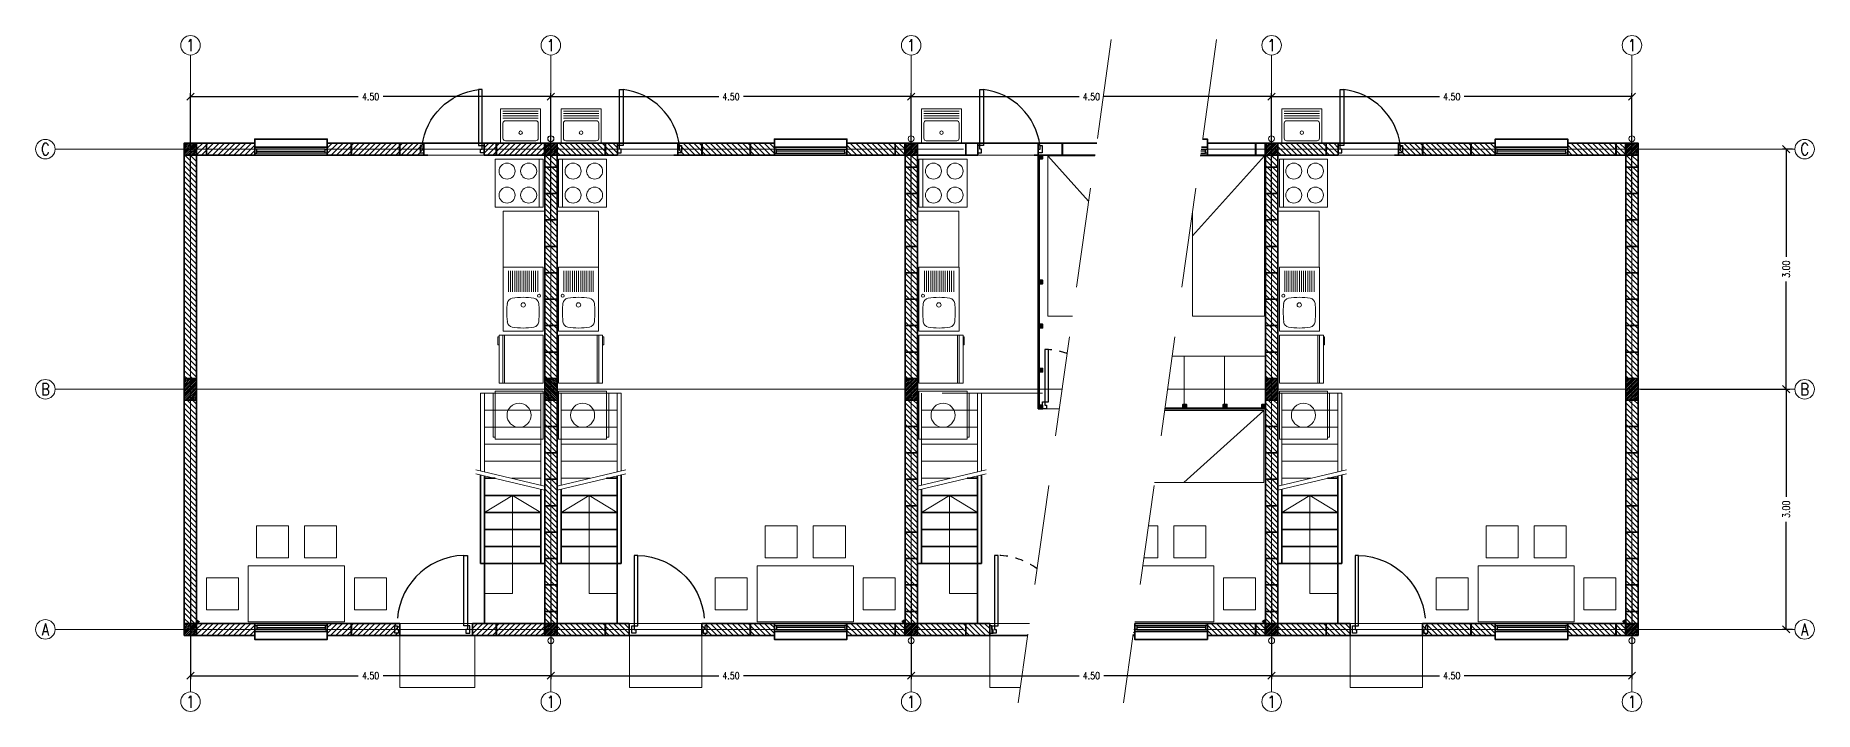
# Model space of a CAD drawing. Header units: metres. Extents: x 45 to 666, y -23 to 325.
# Drawn here: x 269.77 to 291.98, y 94.05 to 102.5 of the extents above; entities that cross this region are included whole.
import ezdxf

# ---------------------------------------------------------------- set-up
doc = ezdxf.new("R2010")
doc.units = ezdxf.units.M
doc.header["$LTSCALE"] = 5
doc.header["$MEASUREMENT"] = 0
doc.linetypes.add('HIDDEN', pattern=[0.375, 0.25, -0.125])
doc.layers.get('0').update_dxf_attribs({"color": 30})
doc.layers.get('DEFPOINTS').update_dxf_attribs({"color": 210})
for name, color, linetype, lineweight in [('A-ANNO-DIMS', 3, 'Continuous', 18), ('A-ANNO-SYMB', 3, 'Continuous', 18), ('A-ANNO-TEXT', 3, 'Continuous', 18), ('A-DOOR-FULL', 4, 'Continuous', 25), ('A-FLOR-FTPT', 6, 'Continuous', 70), ('A-FLOR-LEVL', 7, 'Continuous', 35), ('A-FLOR-OVHD', 3, 'HIDDEN', 18), ('A-FURN', 8, 'Continuous', 18), ('A-GLAZ-FULL', 4, 'Continuous', 25), ('A-WALL-FULL', 7, 'Continuous', 35), ('A-WALL-FULL-EXTR', 7, 'Continuous', 35), ('A-WALL-PATT', 8, 'Continuous', 18)]:
    doc.layers.add(name, color=color, linetype=linetype, lineweight=lineweight)
doc.styles.add('E-ROMANS', font='romans.shx', dxfattribs={"width": 0.8})
doc.dimstyles.new('E-0050_TICK_18', dxfattribs={"dimscale": 0.001, "dimtxt": 90, "dimasz": 90, "dimexe": 45, "dimexo": 30, "dimgap": 45, "dimtad": 0, "dimzin": 0, "dimdsep": 46, "dimtxsty": 'E-ROMANS', "dimblk": 'OBLIQUE', "dimcen": 45, "dimclrd": 256, "dimclre": 256, "dimclrt": 256, "dimadec": 0, "dimazin": 0, "dimtfac": 1, "dimtmove": 1, "dimatfit": 3, "dimldrblk": 'OPEN90', "dimfxl": 1, "dimtfill": 1, "dimtolj": 1, "dimtzin": 0, "dimarcsym": 0})
pattern_1 = [(45, (487.25541, 30.70779), (0.03367596, -0.03367596), [])]
pattern_2 = [(135, (65.155357, 30.70779), (-0.03367596, -0.03367596), [])]
pattern_3 = [(135, (69.655357, 30.70779), (-0.03367596, -0.03367596), [])]
pattern_4 = [(135, (74.155357, 30.70779), (-0.03367596, -0.03367596), [])]

msp = doc.modelspace()

# ---------------------------------------------------------------- texts
at = {"layer": 'A-ANNO-TEXT', "ltscale": 5, "char_height": 0.15, "attachment_point": 5, "style": 'E-ROMANS'}
for s, insert in [('1', (271.7054, 102.3754)), ('1', (276.2054, 102.3754)), ('1', (280.7054, 102.3754)), ('1', (285.2054, 102.3754)), ('1', (289.7054, 102.3754)), ('C', (269.8933, 101.0786)), ('B', (269.8933, 98.0786)), ('B', (291.8616, 98.0786)), ('A', (269.8933, 95.0786)), ('A', (291.8616, 95.0786)), ('1', (271.7054, 94.1758)), ('1', (276.2054, 94.1758)), ('1', (280.7054, 94.1758)), ('1', (285.2054, 94.1758)), ('1', (289.7054, 94.1758))]:
    msp.add_mtext(s, dxfattribs=dict(at, insert=insert))

# ---------------------------------------------------------------- blocks, each defined once
blk = doc.blocks.new('LAVADERO-PL')
at = {"ltscale": 0.25}
for p, q in [((0, -0.245), (0, 0.245)), ((0.005, 0.25), (0.425, 0.25)), ((0.43, 0.245), (0.43, -0.245)), ((0.03, -0.19), (0.03, 0.19)), ((0.06, 0.22), (0.25, 0.22)), ((0.28, 0.19), (0.28, -0.19)), ((0.31, 0.22), (0.31, -0.22)), ((0.34, 0.22), (0.34, -0.22)), ((0.37, 0.22), (0.37, -0.22)), ((0.4, 0.22), (0.4, -0.22)), ((0.25, -0.22), (0.06, -0.22)), ((0.425, -0.25), (0.005, -0.25))]:
    blk.add_line(p, q, dxfattribs=at)
blk.add_circle((0.13, 0), 0.0224, dxfattribs=at)
for centre, radius, start, end in [((0.005, 0.245), 0.005, 90, 180), ((0.425, 0.245), 0.005, 0, 90), ((0.06, 0.19), 0.03, 90, 180), ((0.25, 0.19), 0.03, 0, 90), ((0.06, -0.19), 0.03, 180, 270), ((0.25, -0.19), 0.03, 270, 0), ((0.005, -0.245), 0.005, 180, 270), ((0.425, -0.245), 0.005, 270, 0)]:
    blk.add_arc(centre, radius, start, end, dxfattribs=at)
blk = doc.blocks.new('A$C1B7F5B90')
at = {"layer": 'A-DOOR-FULL'}
for points in [[(0.07, 0.79), (0.07, 0.09), (0.025, 0.09), (0.025, 0.79), (0.07, 0.79)], [(0.025, 0.09), (0, 0.09), (0, 0), (0.045, 0), (0.045, 0.045), (0.025, 0.045), (0.025, 0.09)], [(0.775, 0.09), (0.8, 0.09), (0.8, 0), (0.755, 0), (0.755, 0.045), (0.775, 0.045), (0.775, 0.09)]]:
    blk.add_lwpolyline(points, dxfattribs=at)
at = {"layer": 'A-DOOR-FULL', "linetype": 'HIDDEN'}
blk.add_arc((-0.029, -0.014), 0.81, 7.3973, 83.0105, dxfattribs=at)
blk = doc.blocks.new('COCINA-PL')
blk.add_lwpolyline([(0, 0.3), (0, -0.3), (0.6, -0.3), (0.6, 0.3)], close=True)
blk.add_lwpolyline([(0.05, 0.3), (0.05, -0.3)])
for centre in [(0.18, 0.15), (0.45, 0.15), (0.18, -0.15), (0.45, -0.15)]:
    blk.add_circle(centre, 0.1)
blk = doc.blocks.new('LAVADORA-PL')
for p, q in [((0, 0), (0, 0.6)), ((0, 0.6), (0.6, 0.6)), ((0.6, 0.6), (0.6, 0)), ((0.625, 0.575), (0.625, 0.025)), ((0.6, 0), (0, 0))]:
    blk.add_line(p, q)
for points in [[(0.6, 0.575), (0.625, 0.575)], [(0.6, 0.025), (0.625, 0.025)]]:
    blk.add_lwpolyline(points)
blk.add_circle((0.3, 0.3), 0.15)
blk = doc.blocks.new('LAVAPLATO-PL')
at = {"ltscale": 5}
for p, q in [((0.5, 0.8), (0, 0.8)), ((0, 0.8), (0, 0)), ((0.067, 0.494), (0.067, 0.755)), ((0.067, 0.494), (0.067, 0.755)), ((0.093, 0.494), (0.093, 0.755)), ((0.093, 0.494), (0.093, 0.755)), ((0.119, 0.494), (0.119, 0.755)), ((0.119, 0.494), (0.119, 0.755)), ((0.146, 0.494), (0.146, 0.755)), ((0.146, 0.494), (0.146, 0.755)), ((0.172, 0.494), (0.172, 0.755)), ((0.172, 0.494), (0.172, 0.755)), ((0.198, 0.494), (0.198, 0.755)), ((0.198, 0.494), (0.198, 0.755)), ((0.224, 0.494), (0.224, 0.755)), ((0.224, 0.494), (0.224, 0.755)), ((0.25, 0.494), (0.25, 0.755)), ((0.25, 0.494), (0.25, 0.755)), ((0.276, 0.494), (0.276, 0.755)), ((0.276, 0.494), (0.276, 0.755)), ((0.302, 0.494), (0.302, 0.755)), ((0.302, 0.494), (0.302, 0.755)), ((0.328, 0.494), (0.328, 0.755)), ((0.328, 0.494), (0.328, 0.755)), ((0.354, 0.494), (0.354, 0.755)), ((0.354, 0.494), (0.354, 0.755)), ((0.381, 0.494), (0.381, 0.755)), ((0.381, 0.494), (0.381, 0.755)), ((0.407, 0.494), (0.407, 0.755)), ((0.407, 0.494), (0.407, 0.755)), ((0.433, 0.494), (0.433, 0.755)), ((0.433, 0.494), (0.433, 0.755)), ((0.5, 0), (0.5, 0.8)), ((0, 0), (0.5, 0))]:
    blk.add_line(p, q, dxfattribs=at)
for centre, radius in [((0.05, 0.443), 0.019), ((0.05, 0.443), 0.019), ((0.248, 0.329), 0.0275), ((0.248, 0.329), 0.0275)]:
    blk.add_circle(centre, radius, dxfattribs=at)
for centre, radius, start, end in [((0.798, 0.253), 0.75, 172.77, 180), ((0.798, 0.253), 0.75, 172.77, 180), ((1.61, 0.253), 1.562, 179.9987, 185.0083), ((1.61, 0.253), 1.562, 179.9987, 185.0083), ((0.128, 0.338), 0.075, 100.3812, 172.77), ((0.128, 0.338), 0.075, 100.3812, 172.77), ((0.25, -0.326), 0.75, 90, 100.3812), ((0.25, -0.326), 0.75, 90, 100.3812), ((0.25, -0.326), 0.75, 79.6188, 90), ((0.25, -0.326), 0.75, 79.6188, 90), ((0.372, 0.338), 0.075, 7.23, 79.6188), ((0.372, 0.338), 0.075, 7.23, 79.6188), ((-0.298, 0.253), 0.75, 360, 7.23), ((-0.298, 0.253), 0.75, 360, 7.23), ((-1.11, 0.253), 1.562, 354.9917, 0.0013), ((-1.11, 0.253), 1.562, 354.9917, 0.0013), ((0.128, 0.126), 0.075, 187.23, 259.6188), ((0.128, 0.126), 0.075, 187.23, 259.6188), ((0.25, 0.79), 0.75, 259.6188, 270), ((0.25, 0.79), 0.75, 259.6188, 270), ((0.25, 0.79), 0.75, 270, 280.3812), ((0.25, 0.79), 0.75, 270, 280.3812), ((0.372, 0.126), 0.075, 280.3812, 352.77), ((0.372, 0.126), 0.075, 280.3812, 352.77)]:
    blk.add_arc(centre, radius, start, end, dxfattribs=at)
blk = doc.blocks.new('RF-PL')
for p, q in [((0, 0.6), (0.55, 0.6)), ((0, 0), (0, 0.6)), ((0.481, 0.6), (0.481, 0)), ((0.501, 0.6), (0.501, 0)), ((0.55, 0.6), (0.55, 0)), ((0.55, 0.581), (0.563, 0.581)), ((0.563, 0.481), (0.55, 0.481)), ((0.563, 0.581), (0.563, 0.481)), ((0.55, 0), (0, 0))]:
    blk.add_line(p, q)
blk = doc.blocks.new('_Oblique')
at = {"color": 0, "linetype": 'ByBlock', "lineweight": -2}
blk.add_line((-0.5, -0.5), (0.5, 0.5), dxfattribs=at)
blk = doc.blocks.new('*D264')
at = {"layer": 'A-ANNO-DIMS', "lineweight": -2, "transparency": 16777216}
for p, q in [((276.205, 100.167), (276.205, 101.779)), ((276.205, 101.734), (278.301, 101.734)), ((280.705, 101.734), (278.61, 101.734)), ((280.705, 100.167), (280.705, 101.779))]:
    blk.add_line(p, q, dxfattribs=at)
at = {"layer": 'DEFPOINTS', "color": 0, "transparency": 16777216}
for p in [(280.705, 101.734), (276.205, 100.137), (280.705, 100.137)]:
    blk.add_point(p, dxfattribs=at)
at = {"layer": 'A-ANNO-DIMS', "lineweight": -2, "transparency": 16777216, "xscale": 0.09, "yscale": 0.09, "zscale": 0.09, "rotation": 180}
blk.add_blockref('_Oblique', (276.205, 101.734), dxfattribs=at)
at = {"layer": 'A-ANNO-DIMS', "lineweight": -2, "transparency": 16777216, "xscale": 0.09, "yscale": 0.09, "zscale": 0.09}
blk.add_blockref('_Oblique', (280.705, 101.734), dxfattribs=at)
at = {"layer": 'A-ANNO-DIMS', "transparency": 16777216, "insert": (278.455, 101.734), "char_height": 0.09, "attachment_point": 5, "style": 'E-ROMANS', "bg_fill": 3, "box_fill_scale": 1.25, "bg_fill_color": 256, "bg_fill_true_color": 13158600, "bg_fill_transparency": 0}
blk.add_mtext('\\A1;4.50', dxfattribs=at)
blk = doc.blocks.new('_Open90')
at = {"color": 0, "linetype": 'ByBlock', "lineweight": -2}
for p, q in [((0, 0), (-1, 0)), ((-0.5, 0.5), (0, 0)), ((0, 0), (-0.5, -0.5))]:
    blk.add_line(p, q, dxfattribs=at)
blk = doc.blocks.new('*D265')
at = {"layer": 'A-ANNO-DIMS', "lineweight": -2, "transparency": 16777216}
for p, q in [((276.205, 95.787), (276.205, 94.455)), ((280.705, 95.787), (280.705, 94.455)), ((276.205, 94.5), (278.301, 94.5)), ((280.705, 94.5), (278.61, 94.5))]:
    blk.add_line(p, q, dxfattribs=at)
at = {"layer": 'DEFPOINTS', "color": 0, "transparency": 16777216}
for p in [(276.205, 95.817), (280.705, 95.817), (280.705, 94.5)]:
    blk.add_point(p, dxfattribs=at)
at = {"layer": 'A-ANNO-DIMS', "lineweight": -2, "transparency": 16777216, "xscale": 0.09, "yscale": 0.09, "zscale": 0.09, "rotation": 180}
blk.add_blockref('_Oblique', (276.205, 94.5), dxfattribs=at)
at = {"layer": 'A-ANNO-DIMS', "lineweight": -2, "transparency": 16777216, "xscale": 0.09, "yscale": 0.09, "zscale": 0.09}
blk.add_blockref('_Oblique', (280.705, 94.5), dxfattribs=at)
at = {"layer": 'A-ANNO-DIMS', "transparency": 16777216, "insert": (278.455, 94.5), "char_height": 0.09, "attachment_point": 5, "style": 'E-ROMANS', "bg_fill": 3, "box_fill_scale": 1.25, "bg_fill_color": 256, "bg_fill_true_color": 13158600, "bg_fill_transparency": 0}
blk.add_mtext('\\A1;4.50', dxfattribs=at)
blk = doc.blocks.new('*D266')
at = {"layer": 'A-ANNO-DIMS', "lineweight": -2, "transparency": 16777216}
for p, q in [((280.705, 101.726), (280.705, 101.779)), ((280.705, 101.734), (282.801, 101.734)), ((285.205, 101.734), (283.11, 101.734)), ((285.205, 101.726), (285.205, 101.779))]:
    blk.add_line(p, q, dxfattribs=at)
at = {"layer": 'DEFPOINTS', "color": 0, "transparency": 16777216}
for p in [(285.205, 101.734), (280.705, 101.696), (285.205, 101.696)]:
    blk.add_point(p, dxfattribs=at)
at = {"layer": 'A-ANNO-DIMS', "lineweight": -2, "transparency": 16777216, "xscale": 0.09, "yscale": 0.09, "zscale": 0.09, "rotation": 180}
blk.add_blockref('_Oblique', (280.705, 101.734), dxfattribs=at)
at = {"layer": 'A-ANNO-DIMS', "lineweight": -2, "transparency": 16777216, "xscale": 0.09, "yscale": 0.09, "zscale": 0.09}
blk.add_blockref('_Oblique', (285.205, 101.734), dxfattribs=at)
at = {"layer": 'A-ANNO-DIMS', "transparency": 16777216, "insert": (282.955, 101.734), "char_height": 0.09, "attachment_point": 5, "style": 'E-ROMANS', "bg_fill": 3, "box_fill_scale": 1.25, "bg_fill_color": 256, "bg_fill_true_color": 13158600, "bg_fill_transparency": 0}
blk.add_mtext('\\A1;4.50', dxfattribs=at)
blk = doc.blocks.new('*D267')
at = {"layer": 'A-ANNO-DIMS', "lineweight": -2, "transparency": 16777216}
for p, q in [((280.705, 95.787), (280.705, 94.455)), ((285.205, 95.787), (285.205, 94.455)), ((280.705, 94.5), (282.801, 94.5)), ((285.205, 94.5), (283.11, 94.5))]:
    blk.add_line(p, q, dxfattribs=at)
at = {"layer": 'DEFPOINTS', "color": 0, "transparency": 16777216}
for p in [(280.705, 95.817), (285.205, 95.817), (285.205, 94.5)]:
    blk.add_point(p, dxfattribs=at)
at = {"layer": 'A-ANNO-DIMS', "lineweight": -2, "transparency": 16777216, "xscale": 0.09, "yscale": 0.09, "zscale": 0.09, "rotation": 180}
blk.add_blockref('_Oblique', (280.705, 94.5), dxfattribs=at)
at = {"layer": 'A-ANNO-DIMS', "lineweight": -2, "transparency": 16777216, "xscale": 0.09, "yscale": 0.09, "zscale": 0.09}
blk.add_blockref('_Oblique', (285.205, 94.5), dxfattribs=at)
at = {"layer": 'A-ANNO-DIMS', "transparency": 16777216, "insert": (282.955, 94.5), "char_height": 0.09, "attachment_point": 5, "style": 'E-ROMANS', "bg_fill": 3, "box_fill_scale": 1.25, "bg_fill_color": 256, "bg_fill_true_color": 13158600, "bg_fill_transparency": 0}
blk.add_mtext('\\A1;4.50', dxfattribs=at)
blk = doc.blocks.new('*D268')
at = {"layer": 'A-ANNO-DIMS', "lineweight": -2, "transparency": 16777216}
for p, q in [((285.205, 100.167), (285.205, 101.779)), ((285.205, 101.734), (287.301, 101.734)), ((289.705, 101.734), (287.61, 101.734)), ((289.705, 100.167), (289.705, 101.779))]:
    blk.add_line(p, q, dxfattribs=at)
at = {"layer": 'DEFPOINTS', "color": 0, "transparency": 16777216}
for p in [(289.705, 101.734), (285.205, 100.137), (289.705, 100.137)]:
    blk.add_point(p, dxfattribs=at)
at = {"layer": 'A-ANNO-DIMS', "lineweight": -2, "transparency": 16777216, "xscale": 0.09, "yscale": 0.09, "zscale": 0.09, "rotation": 180}
blk.add_blockref('_Oblique', (285.205, 101.734), dxfattribs=at)
at = {"layer": 'A-ANNO-DIMS', "lineweight": -2, "transparency": 16777216, "xscale": 0.09, "yscale": 0.09, "zscale": 0.09}
blk.add_blockref('_Oblique', (289.705, 101.734), dxfattribs=at)
at = {"layer": 'A-ANNO-DIMS', "transparency": 16777216, "insert": (287.455, 101.734), "char_height": 0.09, "attachment_point": 5, "style": 'E-ROMANS', "bg_fill": 3, "box_fill_scale": 1.25, "bg_fill_color": 256, "bg_fill_true_color": 13158600, "bg_fill_transparency": 0}
blk.add_mtext('\\A1;4.50', dxfattribs=at)
blk = doc.blocks.new('*D269')
at = {"layer": 'A-ANNO-DIMS', "lineweight": -2, "transparency": 16777216}
for p, q in [((285.205, 95.787), (285.205, 94.455)), ((289.705, 95.787), (289.705, 94.455)), ((285.205, 94.5), (287.301, 94.5)), ((289.705, 94.5), (287.61, 94.5))]:
    blk.add_line(p, q, dxfattribs=at)
at = {"layer": 'DEFPOINTS', "color": 0, "transparency": 16777216}
for p in [(285.205, 95.817), (289.705, 95.817), (289.705, 94.5)]:
    blk.add_point(p, dxfattribs=at)
at = {"layer": 'A-ANNO-DIMS', "lineweight": -2, "transparency": 16777216, "xscale": 0.09, "yscale": 0.09, "zscale": 0.09, "rotation": 180}
blk.add_blockref('_Oblique', (285.205, 94.5), dxfattribs=at)
at = {"layer": 'A-ANNO-DIMS', "lineweight": -2, "transparency": 16777216, "xscale": 0.09, "yscale": 0.09, "zscale": 0.09}
blk.add_blockref('_Oblique', (289.705, 94.5), dxfattribs=at)
at = {"layer": 'A-ANNO-DIMS', "transparency": 16777216, "insert": (287.455, 94.5), "char_height": 0.09, "attachment_point": 5, "style": 'E-ROMANS', "bg_fill": 3, "box_fill_scale": 1.25, "bg_fill_color": 256, "bg_fill_true_color": 13158600, "bg_fill_transparency": 0}
blk.add_mtext('\\A1;4.50', dxfattribs=at)
blk = doc.blocks.new('*D271')
at = {"layer": 'A-ANNO-DIMS', "lineweight": -2, "transparency": 16777216}
for p, q in [((291.71, 101.079), (291.585, 101.079)), ((291.63, 101.079), (291.63, 99.733)), ((291.63, 98.079), (291.63, 99.424)), ((289.812, 98.079), (291.675, 98.079))]:
    blk.add_line(p, q, dxfattribs=at)
at = {"layer": 'DEFPOINTS', "color": 0, "transparency": 16777216}
for p in [(291.63, 101.079), (291.74, 101.079), (289.782, 98.079)]:
    blk.add_point(p, dxfattribs=at)
at = {"layer": 'A-ANNO-DIMS', "lineweight": -2, "transparency": 16777216, "xscale": 0.09, "yscale": 0.09, "zscale": 0.09}
for p, rotation in [((291.63, 101.079), 90), ((291.63, 98.079), 270)]:
    blk.add_blockref('_Oblique', p, dxfattribs=dict(at, rotation=rotation))
at = {"layer": 'A-ANNO-DIMS', "transparency": 16777216, "insert": (291.63, 99.579), "char_height": 0.09, "attachment_point": 5, "rotation": 90, "style": 'E-ROMANS', "bg_fill": 3, "box_fill_scale": 1.25, "bg_fill_color": 256, "bg_fill_true_color": 13158600, "bg_fill_transparency": 0}
blk.add_mtext('\\A1;3.00', dxfattribs=at)
blk = doc.blocks.new('*D270')
at = {"layer": 'A-ANNO-DIMS', "lineweight": -2, "transparency": 16777216}
for p, q in [((291.623, 98.079), (291.675, 98.079)), ((291.63, 98.079), (291.63, 96.733)), ((291.63, 95.079), (291.63, 96.424)), ((291.71, 95.079), (291.585, 95.079))]:
    blk.add_line(p, q, dxfattribs=at)
at = {"layer": 'DEFPOINTS', "color": 0, "transparency": 16777216}
for p in [(291.593, 98.079), (291.63, 98.079), (291.74, 95.079)]:
    blk.add_point(p, dxfattribs=at)
at = {"layer": 'A-ANNO-DIMS', "lineweight": -2, "transparency": 16777216, "xscale": 0.09, "yscale": 0.09, "zscale": 0.09}
for p, rotation in [((291.63, 98.079), 90), ((291.63, 95.079), 270)]:
    blk.add_blockref('_Oblique', p, dxfattribs=dict(at, rotation=rotation))
at = {"layer": 'A-ANNO-DIMS', "transparency": 16777216, "insert": (291.63, 96.579), "char_height": 0.09, "attachment_point": 5, "rotation": 90, "style": 'E-ROMANS', "bg_fill": 3, "box_fill_scale": 1.25, "bg_fill_color": 256, "bg_fill_true_color": 13158600, "bg_fill_transparency": 0}
blk.add_mtext('\\A1;3.00', dxfattribs=at)
blk = doc.blocks.new('*D272')
at = {"layer": 'A-ANNO-DIMS', "lineweight": -2, "transparency": 16777216}
for p, q in [((271.705, 100.167), (271.705, 101.779)), ((271.705, 101.734), (273.801, 101.734)), ((276.205, 101.734), (274.11, 101.734)), ((276.205, 100.167), (276.205, 101.779))]:
    blk.add_line(p, q, dxfattribs=at)
at = {"layer": 'DEFPOINTS', "color": 0, "transparency": 16777216}
for p in [(276.205, 101.734), (271.705, 100.137), (276.205, 100.137)]:
    blk.add_point(p, dxfattribs=at)
at = {"layer": 'A-ANNO-DIMS', "lineweight": -2, "transparency": 16777216, "xscale": 0.09, "yscale": 0.09, "zscale": 0.09, "rotation": 180}
blk.add_blockref('_Oblique', (271.705, 101.734), dxfattribs=at)
at = {"layer": 'A-ANNO-DIMS', "lineweight": -2, "transparency": 16777216, "xscale": 0.09, "yscale": 0.09, "zscale": 0.09}
blk.add_blockref('_Oblique', (276.205, 101.734), dxfattribs=at)
at = {"layer": 'A-ANNO-DIMS', "transparency": 16777216, "insert": (273.955, 101.734), "char_height": 0.09, "attachment_point": 5, "style": 'E-ROMANS', "bg_fill": 3, "box_fill_scale": 1.25, "bg_fill_color": 256, "bg_fill_true_color": 13158600, "bg_fill_transparency": 0}
blk.add_mtext('\\A1;4.50', dxfattribs=at)
blk = doc.blocks.new('*D273')
at = {"layer": 'A-ANNO-DIMS', "lineweight": -2, "transparency": 16777216}
for p, q in [((271.705, 95.787), (271.705, 94.455)), ((276.205, 95.787), (276.205, 94.455)), ((271.705, 94.5), (273.801, 94.5)), ((276.205, 94.5), (274.11, 94.5))]:
    blk.add_line(p, q, dxfattribs=at)
at = {"layer": 'DEFPOINTS', "color": 0, "transparency": 16777216}
for p in [(271.705, 95.817), (276.205, 95.817), (276.205, 94.5)]:
    blk.add_point(p, dxfattribs=at)
at = {"layer": 'A-ANNO-DIMS', "lineweight": -2, "transparency": 16777216, "xscale": 0.09, "yscale": 0.09, "zscale": 0.09, "rotation": 180}
blk.add_blockref('_Oblique', (271.705, 94.5), dxfattribs=at)
at = {"layer": 'A-ANNO-DIMS', "lineweight": -2, "transparency": 16777216, "xscale": 0.09, "yscale": 0.09, "zscale": 0.09}
blk.add_blockref('_Oblique', (276.205, 94.5), dxfattribs=at)
at = {"layer": 'A-ANNO-DIMS', "transparency": 16777216, "insert": (273.955, 94.5), "char_height": 0.09, "attachment_point": 5, "style": 'E-ROMANS', "bg_fill": 3, "box_fill_scale": 1.25, "bg_fill_color": 256, "bg_fill_true_color": 13158600, "bg_fill_transparency": 0}
blk.add_mtext('\\A1;4.50', dxfattribs=at)
blk = doc.blocks.new('A$C65E00405')
at = {"layer": 'A-DOOR-FULL'}
blk.add_lwpolyline([(0.908, 0.09), (0.863, 0.09), (0.863, 0.97), (0.908, 0.97)], close=True, dxfattribs=at)
for points in [[(0, 0.09), (0.029, 0.09), (0.029, 0.045), (0.049, 0.045), (0.049, 0), (0, 0), (0, 0.09)], [(0.938, 0.09), (0.908, 0.09), (0.908, 0.045), (0.888, 0.045), (0.888, 0), (0.938, 0), (0.938, 0.09)]]:
    blk.add_lwpolyline(points, dxfattribs=at)
at = {"layer": 'A-DOOR-FULL', "linetype": 'HIDDEN'}
blk.add_arc((0.89, 0.11), 0.86, 91.7444, 181.3343, dxfattribs=at)

# ---------------------------------------------------------------- hatches: boundary and pattern name
at = {"layer": 'A-WALL-PATT'}
h = msp.add_hatch(dxfattribs=at)
h.set_pattern_fill('LINE', color=256, scale=0.005, angle=45, style=0)
h.set_pattern_definition([(45, (116.238842, 30.70779), (-0.0112253202, 0.0112253202), [])])
h.paths.add_polyline_path([(271.7824, 101.1536), (271.6284, 101.1536), (271.6284, 101.0036), (271.7824, 101.0036)])
h = msp.add_hatch(dxfattribs=at)
h.set_pattern_fill('LINE', color=256, scale=0.015, angle=135, style=0)
h.set_pattern_definition(pattern_1)
h.paths.add_polyline_path([(275.3724, 101.1536), (276.1254, 101.1536), (276.1254, 101.0036), (275.3724, 101.0036)])
h.paths.add_polyline_path([(273.6429, 101.1536), (274.2429, 101.1536), (274.2429, 101.0036), (273.6429, 101.0036)])
h.paths.add_polyline_path([(274.2429, 101.1536), (274.6194, 101.1536), (274.6194, 101.1236), (274.6194, 101.1236), (274.6194, 101.0336), (274.6194, 101.0336), (274.6194, 101.0036), (274.2429, 101.0036)])
h.paths.add_polyline_path([(273.4134, 101.1536), (273.6429, 101.1536), (273.6429, 101.0036), (273.4134, 101.0036)])
h.paths.add_polyline_path([(271.7824, 101.1536), (272.5074, 101.1536), (272.5074, 101.0036), (271.7824, 101.0036)])
h = msp.add_hatch(dxfattribs=at)
h.set_pattern_fill('LINE', color=256, scale=0.005, angle=45, style=0)
h.set_pattern_definition([(45, (120.738842, 30.70779), (-0.0112253202, 0.0112253202), [])])
h.paths.add_polyline_path([(276.2824, 101.1536), (276.1284, 101.1536), (276.1284, 101.0036), (276.2824, 101.0036)])
h = msp.add_hatch(dxfattribs=at)
h.set_pattern_fill('LINE', color=256, scale=0.015, angle=135, style=0)
h.set_pattern_definition(pattern_2)
h.paths.add_polyline_path([(277.0384, 101.1536), (276.2854, 101.1536), (276.2854, 101.0036), (277.0384, 101.0036)])
h.paths.add_polyline_path([(278.7679, 101.1536), (278.1679, 101.1536), (278.1679, 101.0036), (278.7679, 101.0036)])
h.paths.add_polyline_path([(278.1679, 101.1536), (277.7914, 101.1536), (277.7914, 101.1236), (277.7914, 101.1236), (277.7914, 101.0336), (277.7914, 101.0336), (277.7914, 101.0036), (278.1679, 101.0036)])
h.paths.add_polyline_path([(278.9974, 101.1536), (278.7679, 101.1536), (278.7679, 101.0036), (278.9974, 101.0036)])
h.paths.add_polyline_path([(280.6284, 101.1536), (279.9034, 101.1536), (279.9034, 101.0036), (280.6284, 101.0036)])
h = msp.add_hatch(dxfattribs=at)
h.set_pattern_fill('LINE', color=256, scale=0.005, angle=45, style=0)
h.set_pattern_definition([(45, (125.238842, 30.70779), (-0.0112253202, 0.0112253202), [])])
h.paths.add_polyline_path([(280.7824, 101.1536), (280.6284, 101.1536), (280.6284, 101.0036), (280.7824, 101.0036)])
h = msp.add_hatch(dxfattribs=at)
h.set_pattern_fill('LINE', color=256, scale=0.005, angle=45, style=0)
h.set_pattern_definition([(45, (125.238842, 30.70779), (-0.0112253202, 0.0112253202), [])])
h.paths.add_polyline_path([(280.7824, 101.1536), (280.6284, 101.1536), (280.6284, 101.0036), (280.7824, 101.0036)])
h = msp.add_hatch(dxfattribs=at)
h.set_pattern_fill('LINE', color=256, scale=0.005, angle=45, style=0)
h.set_pattern_definition([(45, (129.738842, 30.70779), (-0.0112253202, 0.0112253202), [])])
h.paths.add_polyline_path([(285.2824, 101.1536), (285.1284, 101.1536), (285.1284, 101.0036), (285.2824, 101.0036)])
h = msp.add_hatch(dxfattribs=at)
h.set_pattern_fill('LINE', color=256, scale=0.005, angle=45, style=0)
h.set_pattern_definition([(45, (129.738842, 30.70779), (-0.0112253202, 0.0112253202), [])])
h.paths.add_polyline_path([(285.2824, 101.1536), (285.1284, 101.1536), (285.1284, 101.0036), (285.2824, 101.0036)])
h = msp.add_hatch(dxfattribs=at)
h.set_pattern_fill('LINE', color=256, scale=0.015, angle=135, style=0)
h.set_pattern_definition(pattern_4)
h.paths.add_polyline_path([(286.0384, 101.1536), (285.2854, 101.1536), (285.2854, 101.0036), (286.0384, 101.0036)])
h.paths.add_polyline_path([(287.7679, 101.1536), (287.1679, 101.1536), (287.1679, 101.0036), (287.7679, 101.0036)])
h.paths.add_polyline_path([(287.1679, 101.1536), (286.7914, 101.1536), (286.7914, 101.1236), (286.7914, 101.1236), (286.7914, 101.0336), (286.7914, 101.0336), (286.7914, 101.0036), (287.1679, 101.0036)])
h.paths.add_polyline_path([(287.9974, 101.1536), (287.7679, 101.1536), (287.7679, 101.0036), (287.9974, 101.0036)])
h.paths.add_polyline_path([(289.6284, 101.1536), (288.9034, 101.1536), (288.9034, 101.0036), (289.6284, 101.0036)])
h = msp.add_hatch(dxfattribs=at)
h.set_pattern_fill('LINE', color=256, scale=0.005, angle=45, style=0)
h.set_pattern_definition([(45, (134.238842, 30.70779), (-0.0112253202, 0.0112253202), [])])
h.paths.add_polyline_path([(289.7824, 101.1536), (289.6284, 101.1536), (289.6284, 101.0036), (289.7824, 101.0036)])
h = msp.add_hatch(dxfattribs=at)
h.set_pattern_fill('LINE', color=256, scale=0.015, angle=135, style=0)
h.set_pattern_definition([(135, (56.155357, 30.70779), (-0.03367596, -0.03367596), [])])
h.paths.add_polyline_path([(271.7824, 101.0036), (271.6284, 101.0036), (271.6284, 100.8536), (271.7824, 100.8536)])
h.paths.add_polyline_path([(271.7824, 100.8536), (271.6284, 100.8536), (271.6284, 100.5236), (271.7824, 100.5236)])
h.paths.add_polyline_path([(271.7824, 100.5236), (271.6284, 100.5236), (271.6284, 100.1936), (271.7824, 100.1936)])
h.paths.add_polyline_path([(271.7824, 100.1936), (271.6284, 100.1936), (271.6284, 99.8636), (271.7824, 99.8636)])
h.paths.add_polyline_path([(271.7824, 99.8636), (271.6284, 99.8636), (271.6284, 99.5336), (271.7824, 99.5336)])
h.paths.add_polyline_path([(271.7824, 99.5336), (271.6284, 99.5336), (271.6284, 99.2036), (271.7824, 99.2036)])
h.paths.add_polyline_path([(271.7824, 99.2036), (271.6284, 99.2036), (271.6284, 98.8736), (271.7824, 98.8736)])
h.paths.add_polyline_path([(271.7824, 98.8736), (271.6284, 98.8736), (271.6284, 98.5436), (271.7824, 98.5436)])
h.paths.add_polyline_path([(271.7824, 98.5436), (271.6284, 98.5436), (271.6284, 98.2136), (271.7824, 98.2136)])
h.paths.add_polyline_path([(271.7824, 97.9436), (271.6284, 97.9436), (271.6284, 97.6136), (271.7824, 97.6136)])
h.paths.add_polyline_path([(271.7824, 97.6136), (271.6284, 97.6136), (271.6284, 97.2836), (271.7824, 97.2836)])
h.paths.add_polyline_path([(271.7824, 97.2836), (271.6284, 97.2836), (271.6284, 96.9536), (271.7824, 96.9536)])
h.paths.add_polyline_path([(271.7824, 96.9536), (271.6284, 96.9536), (271.6284, 96.6236), (271.7824, 96.6236)])
h.paths.add_polyline_path([(271.7824, 96.6236), (271.6284, 96.6236), (271.6284, 96.2936), (271.7824, 96.2936)])
h.paths.add_polyline_path([(271.7824, 96.2936), (271.6284, 96.2936), (271.6284, 95.9636), (271.7824, 95.9636)])
h.paths.add_polyline_path([(271.7824, 95.9636), (271.6284, 95.9636), (271.6284, 95.6336), (271.7824, 95.6336)])
h.paths.add_polyline_path([(271.7824, 95.6336), (271.6284, 95.6336), (271.6284, 95.3036), (271.7824, 95.3036)])
h.paths.add_polyline_path([(271.7824, 95.3036), (271.6284, 95.3036), (271.6284, 95.1536), (271.7824, 95.1536)])
h = msp.add_hatch(dxfattribs=at)
h.set_pattern_fill('LINE', color=256, scale=0.015, angle=135, style=0)
h.set_pattern_definition([(135, (60.655357, 30.70779), (-0.03367596, -0.03367596), [])])
h.paths.add_polyline_path([(276.2824, 101.0036), (276.1284, 101.0036), (276.1284, 100.8536), (276.2824, 100.8536)])
h.paths.add_polyline_path([(276.2824, 100.8536), (276.1284, 100.8536), (276.1284, 100.5236), (276.2824, 100.5236)])
h.paths.add_polyline_path([(276.2824, 100.5236), (276.1284, 100.5236), (276.1284, 100.1936), (276.2824, 100.1936)])
h.paths.add_polyline_path([(276.2824, 100.1936), (276.1284, 100.1936), (276.1284, 99.8636), (276.2824, 99.8636)])
h.paths.add_polyline_path([(276.2824, 99.8636), (276.1284, 99.8636), (276.1284, 99.5336), (276.2824, 99.5336)])
h.paths.add_polyline_path([(276.2824, 99.5336), (276.1284, 99.5336), (276.1284, 99.2036), (276.2824, 99.2036)])
h.paths.add_polyline_path([(276.2824, 99.2036), (276.1284, 99.2036), (276.1284, 98.8736), (276.2824, 98.8736)])
h.paths.add_polyline_path([(276.2824, 98.8736), (276.1284, 98.8736), (276.1284, 98.5436), (276.2824, 98.5436)])
h.paths.add_polyline_path([(276.2824, 98.5436), (276.1284, 98.5436), (276.1284, 98.2136), (276.2824, 98.2136)])
h.paths.add_polyline_path([(276.2824, 97.9436), (276.1284, 97.9436), (276.1284, 97.6136), (276.2824, 97.6136)])
h.paths.add_polyline_path([(276.2824, 97.6136), (276.1284, 97.6136), (276.1284, 97.2836), (276.2824, 97.2836)])
h.paths.add_polyline_path([(276.2824, 97.2836), (276.1284, 97.2836), (276.1284, 96.9536), (276.2824, 96.9536)])
h.paths.add_polyline_path([(276.2824, 96.9536), (276.1284, 96.9536), (276.1284, 96.6236), (276.2824, 96.6236)])
h.paths.add_polyline_path([(276.2824, 96.6236), (276.1284, 96.6236), (276.1284, 96.2936), (276.2824, 96.2936)])
h.paths.add_polyline_path([(276.2824, 96.2936), (276.1284, 96.2936), (276.1284, 95.9636), (276.2824, 95.9636)])
h.paths.add_polyline_path([(276.2824, 95.9636), (276.1284, 95.9636), (276.1284, 95.6336), (276.2824, 95.6336)])
h.paths.add_polyline_path([(276.2824, 95.6336), (276.1284, 95.6336), (276.1284, 95.3036), (276.2824, 95.3036)])
h.paths.add_polyline_path([(276.2824, 95.3036), (276.1284, 95.3036), (276.1284, 95.1536), (276.2824, 95.1536)])
h = msp.add_hatch(dxfattribs=at)
h.set_pattern_fill('LINE', color=256, scale=0.015, angle=135, style=0)
h.set_pattern_definition(pattern_2)
h.paths.add_polyline_path([(280.7824, 101.0036), (280.6284, 101.0036), (280.6284, 100.8536), (280.7824, 100.8536)])
h.paths.add_polyline_path([(280.7824, 100.8536), (280.6284, 100.8536), (280.6284, 100.5236), (280.7824, 100.5236)])
h.paths.add_polyline_path([(280.7824, 100.5236), (280.6284, 100.5236), (280.6284, 100.1936), (280.7824, 100.1936)])
h.paths.add_polyline_path([(280.7824, 100.1936), (280.6284, 100.1936), (280.6284, 99.8636), (280.7824, 99.8636)])
h.paths.add_polyline_path([(280.7824, 99.8636), (280.6284, 99.8636), (280.6284, 99.5336), (280.7824, 99.5336)])
h.paths.add_polyline_path([(280.7824, 99.5336), (280.6284, 99.5336), (280.6284, 99.2036), (280.7824, 99.2036)])
h.paths.add_polyline_path([(280.7824, 99.2036), (280.6284, 99.2036), (280.6284, 98.8736), (280.7824, 98.8736)])
h.paths.add_polyline_path([(280.7824, 98.8736), (280.6284, 98.8736), (280.6284, 98.5436), (280.7824, 98.5436)])
h.paths.add_polyline_path([(280.7824, 98.5436), (280.6284, 98.5436), (280.6284, 98.2136), (280.7824, 98.2136)])
h.paths.add_polyline_path([(280.7824, 97.9436), (280.6284, 97.9436), (280.6284, 97.6136), (280.7824, 97.6136)])
h.paths.add_polyline_path([(280.7824, 97.6136), (280.6284, 97.6136), (280.6284, 97.2836), (280.7824, 97.2836)])
h.paths.add_polyline_path([(280.7824, 97.2836), (280.6284, 97.2836), (280.6284, 96.9536), (280.7824, 96.9536)])
h.paths.add_polyline_path([(280.7824, 96.9536), (280.6284, 96.9536), (280.6284, 96.6236), (280.7824, 96.6236)])
h.paths.add_polyline_path([(280.7824, 96.6236), (280.6284, 96.6236), (280.6284, 96.2936), (280.7824, 96.2936)])
h.paths.add_polyline_path([(280.7824, 96.2936), (280.6284, 96.2936), (280.6284, 95.9636), (280.7824, 95.9636)])
h.paths.add_polyline_path([(280.7824, 95.9636), (280.6284, 95.9636), (280.6284, 95.6336), (280.7824, 95.6336)])
h.paths.add_polyline_path([(280.7824, 95.6336), (280.6284, 95.6336), (280.6284, 95.3036), (280.7824, 95.3036)])
h.paths.add_polyline_path([(280.7824, 95.3036), (280.6284, 95.3036), (280.6284, 95.1536), (280.7824, 95.1536)])
h = msp.add_hatch(dxfattribs=at)
h.set_pattern_fill('LINE', color=256, scale=0.015, angle=135, style=0)
h.set_pattern_definition(pattern_3)
h.paths.add_polyline_path([(285.2824, 101.0036), (285.1284, 101.0036), (285.1284, 100.8536), (285.2824, 100.8536)])
h.paths.add_polyline_path([(285.2824, 100.8536), (285.1284, 100.8536), (285.1284, 100.5236), (285.2824, 100.5236)])
h.paths.add_polyline_path([(285.2824, 100.5236), (285.1284, 100.5236), (285.1284, 100.1936), (285.2824, 100.1936)])
h.paths.add_polyline_path([(285.2824, 100.1936), (285.1284, 100.1936), (285.1284, 99.8636), (285.2824, 99.8636)])
h.paths.add_polyline_path([(285.2824, 99.8636), (285.1284, 99.8636), (285.1284, 99.5336), (285.2824, 99.5336)])
h.paths.add_polyline_path([(285.2824, 99.5336), (285.1284, 99.5336), (285.1284, 99.2036), (285.2824, 99.2036)])
h.paths.add_polyline_path([(285.2824, 99.2036), (285.1284, 99.2036), (285.1284, 98.8736), (285.2824, 98.8736)])
h.paths.add_polyline_path([(285.2824, 98.8736), (285.1284, 98.8736), (285.1284, 98.5436), (285.2824, 98.5436)])
h.paths.add_polyline_path([(285.2824, 98.5436), (285.1284, 98.5436), (285.1284, 98.2136), (285.2824, 98.2136)])
h.paths.add_polyline_path([(285.2824, 97.9436), (285.1284, 97.9436), (285.1284, 97.6136), (285.2824, 97.6136)])
h.paths.add_polyline_path([(285.2824, 97.6136), (285.1284, 97.6136), (285.1284, 97.2836), (285.2824, 97.2836)])
h.paths.add_polyline_path([(285.2824, 97.2836), (285.1284, 97.2836), (285.1284, 96.9536), (285.2824, 96.9536)])
h.paths.add_polyline_path([(285.2824, 96.9536), (285.1284, 96.9536), (285.1284, 96.6236), (285.2824, 96.6236)])
h.paths.add_polyline_path([(285.2824, 96.6236), (285.1284, 96.6236), (285.1284, 96.2936), (285.2824, 96.2936)])
h.paths.add_polyline_path([(285.2824, 96.2936), (285.1284, 96.2936), (285.1284, 95.9636), (285.2824, 95.9636)])
h.paths.add_polyline_path([(285.2824, 95.9636), (285.1284, 95.9636), (285.1284, 95.6336), (285.2824, 95.6336)])
h.paths.add_polyline_path([(285.2824, 95.6336), (285.1284, 95.6336), (285.1284, 95.3036), (285.2824, 95.3036)])
h.paths.add_polyline_path([(285.2824, 95.3036), (285.1284, 95.3036), (285.1284, 95.1536), (285.2824, 95.1536)])
h = msp.add_hatch(dxfattribs=at)
h.set_pattern_fill('LINE', color=256, scale=0.015, angle=135, style=0)
h.set_pattern_definition(pattern_4)
h.paths.add_polyline_path([(289.7824, 101.0036), (289.6284, 101.0036), (289.6284, 100.8536), (289.7824, 100.8536)])
h.paths.add_polyline_path([(289.7824, 100.8536), (289.6284, 100.8536), (289.6284, 100.5236), (289.7824, 100.5236)])
h.paths.add_polyline_path([(289.7824, 100.5236), (289.6284, 100.5236), (289.6284, 100.1936), (289.7824, 100.1936)])
h.paths.add_polyline_path([(289.7824, 100.1936), (289.6284, 100.1936), (289.6284, 99.8636), (289.7824, 99.8636)])
h.paths.add_polyline_path([(289.7824, 99.8636), (289.6284, 99.8636), (289.6284, 99.5336), (289.7824, 99.5336)])
h.paths.add_polyline_path([(289.7824, 99.5336), (289.6284, 99.5336), (289.6284, 99.2036), (289.7824, 99.2036)])
h.paths.add_polyline_path([(289.7824, 99.2036), (289.6284, 99.2036), (289.6284, 98.8736), (289.7824, 98.8736)])
h.paths.add_polyline_path([(289.7824, 98.8736), (289.6284, 98.8736), (289.6284, 98.5436), (289.7824, 98.5436)])
h.paths.add_polyline_path([(289.7824, 98.5436), (289.6284, 98.5436), (289.6284, 98.2136), (289.7824, 98.2136)])
h.paths.add_polyline_path([(289.7824, 97.9436), (289.6284, 97.9436), (289.6284, 97.6136), (289.7824, 97.6136)])
h.paths.add_polyline_path([(289.7824, 97.6136), (289.6284, 97.6136), (289.6284, 97.2836), (289.7824, 97.2836)])
h.paths.add_polyline_path([(289.7824, 97.2836), (289.6284, 97.2836), (289.6284, 96.9536), (289.7824, 96.9536)])
h.paths.add_polyline_path([(289.7824, 96.9536), (289.6284, 96.9536), (289.6284, 96.6236), (289.7824, 96.6236)])
h.paths.add_polyline_path([(289.7824, 96.6236), (289.6284, 96.6236), (289.6284, 96.2936), (289.7824, 96.2936)])
h.paths.add_polyline_path([(289.7824, 96.2936), (289.6284, 96.2936), (289.6284, 95.9636), (289.7824, 95.9636)])
h.paths.add_polyline_path([(289.7824, 95.9636), (289.6284, 95.9636), (289.6284, 95.6336), (289.7824, 95.6336)])
h.paths.add_polyline_path([(289.7824, 95.6336), (289.6284, 95.6336), (289.6284, 95.3036), (289.7824, 95.3036)])
h.paths.add_polyline_path([(289.7824, 95.3036), (289.6284, 95.3036), (289.6284, 95.1536), (289.7824, 95.1536)])
h = msp.add_hatch(dxfattribs=at)
h.set_pattern_fill('LINE', color=256, scale=0.005, angle=45, style=0)
h.set_pattern_definition([(45, (116.238842, 30.70779), (-0.0112253202, 0.0112253202), [])])
h.paths.add_polyline_path([(271.6284, 97.9436), (271.7824, 97.9436), (271.7824, 98.2136), (271.6284, 98.2136)])
h = msp.add_hatch(dxfattribs=at)
h.set_pattern_fill('LINE', color=256, scale=0.005, angle=45, style=0)
h.set_pattern_definition([(45, (116.238842, 30.70779), (-0.0112253202, 0.0112253202), [])])
h.paths.add_polyline_path([(271.6284, 97.9436), (271.7824, 97.9436), (271.7824, 98.2136), (271.6284, 98.2136)])
h = msp.add_hatch(dxfattribs=at)
h.set_pattern_fill('LINE', color=256, scale=0.005, angle=45, style=0)
h.set_pattern_definition([(135, (431.671925, 30.70779), (0.0112253202, 0.0112253202), [])])
h.paths.add_polyline_path([(276.2824, 97.9436), (276.1284, 97.9436), (276.1284, 98.2136), (276.2824, 98.2136)])
h = msp.add_hatch(dxfattribs=at)
h.set_pattern_fill('LINE', color=256, scale=0.005, angle=45, style=0)
h.set_pattern_definition([(45, (125.238842, 30.70779), (-0.0112253202, 0.0112253202), [])])
h.paths.add_polyline_path([(280.6284, 97.9436), (280.7824, 97.9436), (280.7824, 98.2136), (280.6284, 98.2136)])
h = msp.add_hatch(dxfattribs=at)
h.set_pattern_fill('LINE', color=256, scale=0.005, angle=45, style=0)
h.set_pattern_definition([(45, (125.238842, 30.70779), (-0.0112253202, 0.0112253202), [])])
h.paths.add_polyline_path([(280.6284, 97.9436), (280.7824, 97.9436), (280.7824, 98.2136), (280.6284, 98.2136)])
h = msp.add_hatch(dxfattribs=at)
h.set_pattern_fill('LINE', color=256, scale=0.005, angle=45, style=0)
h.set_pattern_definition([(45, (129.738842, 30.70779), (-0.0112253202, 0.0112253202), [])])
h.paths.add_polyline_path([(285.1284, 97.9436), (285.2824, 97.9436), (285.2824, 98.2136), (285.1284, 98.2136)])
h = msp.add_hatch(dxfattribs=at)
h.set_pattern_fill('LINE', color=256, scale=0.005, angle=45, style=0)
h.set_pattern_definition([(45, (129.738842, 30.70779), (-0.0112253202, 0.0112253202), [])])
h.paths.add_polyline_path([(285.1284, 97.9436), (285.2824, 97.9436), (285.2824, 98.2136), (285.1284, 98.2136)])
h = msp.add_hatch(dxfattribs=at)
h.set_pattern_fill('LINE', color=256, scale=0.005, angle=45, style=0)
h.set_pattern_definition([(45, (134.238842, 30.70779), (-0.0112253202, 0.0112253202), [])])
h.paths.add_polyline_path([(289.6284, 97.9436), (289.7824, 97.9436), (289.7824, 98.2136), (289.6284, 98.2136)])
h = msp.add_hatch(dxfattribs=at)
h.set_pattern_fill('LINE', color=256, scale=0.005, angle=45, style=0)
h.set_pattern_definition([(45, (116.238842, 24.70779), (-0.0112253202, 0.0112253202), [])])
h.paths.add_polyline_path([(271.7824, 95.1536), (271.6284, 95.1536), (271.6284, 95.0036), (271.7824, 95.0036)])
h = msp.add_hatch(dxfattribs=at)
h.set_pattern_fill('LINE', color=256, scale=0.015, angle=135, style=0)
h.set_pattern_definition(pattern_1)
h.paths.add_polyline_path([(275.2254, 95.1536), (276.1284, 95.1536), (276.1284, 95.0036), (275.2254, 95.0036)])
h.paths.add_polyline_path([(273.4134, 95.1536), (274.3194, 95.1536), (274.3194, 95.0036), (273.4134, 95.0036)])
h.paths.add_polyline_path([(271.7824, 95.1536), (272.5074, 95.1536), (272.5074, 95.0036), (271.7824, 95.0036)])
h = msp.add_hatch(dxfattribs=at)
h.set_pattern_fill('LINE', color=256, scale=0.005, angle=45, style=0)
h.set_pattern_definition([(45, (120.738842, 24.70779), (-0.0112253202, 0.0112253202), [])])
h.paths.add_polyline_path([(276.2824, 95.1536), (276.1284, 95.1536), (276.1284, 95.0036), (276.2824, 95.0036)])
h = msp.add_hatch(dxfattribs=at)
h.set_pattern_fill('LINE', color=256, scale=0.005, angle=45, style=0)
h.set_pattern_definition([(45, (120.738842, 24.70779), (-0.0112253202, 0.0112253202), [])])
h.paths.add_polyline_path([(276.2824, 95.1536), (276.1284, 95.1536), (276.1284, 95.0036), (276.2824, 95.0036)])
h = msp.add_hatch(dxfattribs=at)
h.set_pattern_fill('LINE', color=256, scale=0.015, angle=135, style=0)
h.set_pattern_definition(pattern_2)
h.paths.add_polyline_path([(277.1854, 95.1536), (276.2824, 95.1536), (276.2824, 95.0036), (277.1854, 95.0036)])
h.paths.add_polyline_path([(278.9974, 95.1536), (278.0914, 95.1536), (278.0914, 95.0036), (278.9974, 95.0036)])
h.paths.add_polyline_path([(280.6284, 95.1536), (279.9034, 95.1536), (279.9034, 95.0036), (280.6284, 95.0036)])
h = msp.add_hatch(dxfattribs=at)
h.set_pattern_fill('LINE', color=256, scale=0.005, angle=45, style=0)
h.set_pattern_definition([(45, (125.238842, 24.70779), (-0.0112253202, 0.0112253202), [])])
h.paths.add_polyline_path([(280.7824, 95.1536), (280.6284, 95.1536), (280.6284, 95.0036), (280.7824, 95.0036)])
h = msp.add_hatch(dxfattribs=at)
h.set_pattern_fill('LINE', color=256, scale=0.005, angle=45, style=0)
h.set_pattern_definition([(45, (125.238842, 24.70779), (-0.0112253202, 0.0112253202), [])])
h.paths.add_polyline_path([(280.7824, 95.1536), (280.6284, 95.1536), (280.6284, 95.0036), (280.7824, 95.0036)])
h = msp.add_hatch(dxfattribs=at)
h.set_pattern_fill('LINE', color=256, scale=0.015, angle=135, style=0)
h.set_pattern_definition(pattern_3)
h.paths.add_polyline_path([(281.6854, 95.1536), (280.7824, 95.1536), (280.7824, 95.0036), (281.6854, 95.0036)])
h.paths.add_polyline_path([(285.1284, 95.1536), (284.4034, 95.1536), (284.4034, 95.0036), (285.1284, 95.0036)])
h.paths.add_polyline_path([(283.4965, 95.1536), (283.4754, 95.0036), (283.4974, 95.0036), (283.4974, 95.1536)])
h = msp.add_hatch(dxfattribs=at)
h.set_pattern_fill('LINE', color=256, scale=0.005, angle=45, style=0)
h.set_pattern_definition([(45, (129.738842, 24.70779), (-0.0112253202, 0.0112253202), [])])
h.paths.add_polyline_path([(285.2824, 95.1536), (285.1284, 95.1536), (285.1284, 95.0036), (285.2824, 95.0036)])
h = msp.add_hatch(dxfattribs=at)
h.set_pattern_fill('LINE', color=256, scale=0.005, angle=45, style=0)
h.set_pattern_definition([(45, (129.738842, 24.70779), (-0.0112253202, 0.0112253202), [])])
h.paths.add_polyline_path([(285.2824, 95.1536), (285.1284, 95.1536), (285.1284, 95.0036), (285.2824, 95.0036)])
h = msp.add_hatch(dxfattribs=at)
h.set_pattern_fill('LINE', color=256, scale=0.015, angle=135, style=0)
h.set_pattern_definition(pattern_4)
h.paths.add_polyline_path([(286.1854, 95.1536), (285.2824, 95.1536), (285.2824, 95.0036), (286.1854, 95.0036)])
h.paths.add_polyline_path([(287.9974, 95.1536), (287.0914, 95.1536), (287.0914, 95.0036), (287.9974, 95.0036)])
h.paths.add_polyline_path([(289.6284, 95.1536), (288.9034, 95.1536), (288.9034, 95.0036), (289.6284, 95.0036)])
h = msp.add_hatch(dxfattribs=at)
h.set_pattern_fill('LINE', color=256, scale=0.005, angle=45, style=0)
h.set_pattern_definition([(45, (134.238842, 24.70779), (-0.0112253202, 0.0112253202), [])])
h.paths.add_polyline_path([(289.7824, 95.1536), (289.6284, 95.1536), (289.6284, 95.0036), (289.7824, 95.0036)])

# ---------------------------------------------------------------- linework, layer by layer
at = {"layer": 'A-ANNO-SYMB', "ltscale": 2}
for points in [[(271.7054, 102.2534), (271.7054, 94.2978)], [(276.2054, 102.2534), (276.2054, 94.2978)], [(280.7054, 102.2534), (280.7054, 94.2978)], [(289.7054, 102.2534), (289.7054, 94.2978)]]:
    msp.add_lwpolyline(points, dxfattribs=at)
at = {"layer": 'A-ANNO-SYMB'}
msp.add_lwpolyline([(282.5904, 98.0786), (270.0152, 98.0786)], dxfattribs=at)
at = {"layer": 'A-ANNO-SYMB', "linetype": 'Continuous', "ltscale": 5}
for centre in [(271.7054, 102.3754), (276.2054, 102.3754), (280.7054, 102.3754), (285.2054, 102.3754), (289.7054, 102.3754), (269.8933, 101.0786), (269.8933, 98.0786), (291.8616, 98.0786), (269.8933, 95.0786), (291.8616, 95.0786), (271.7054, 94.1758), (276.2054, 94.1758), (280.7054, 94.1758), (285.2054, 94.1758), (289.7054, 94.1758)]:
    msp.add_circle(centre, 0.1219, dxfattribs=at)
at = {"layer": 'A-DOOR-FULL'}
for points in [[(282.3758, 97.9236), (282.4208, 97.9236), (282.4208, 98.5736), (282.3758, 98.5736)], [(281.747, 95.1236), (281.792, 95.1236), (281.792, 96.0036), (281.747, 96.0036)]]:
    msp.add_lwpolyline(points, close=True, dxfattribs=at)
for points in [[(282.3464, 97.9236), (282.3758, 97.9236), (282.3758, 97.8786), (282.3958, 97.8786), (282.3958, 97.8336), (282.3464, 97.8336), (282.3464, 97.9236)], [(281.7104, 95.1236), (281.6854, 95.1236), (281.6854, 95.0336), (281.7304, 95.0336), (281.7304, 95.0786), (281.7104, 95.0786), (281.7104, 95.1236)], [(281.7175, 95.1236), (281.747, 95.1236), (281.747, 95.0786), (281.767, 95.0786), (281.767, 95.0336), (281.7175, 95.0336), (281.7175, 95.1236)]]:
    msp.add_lwpolyline(points, dxfattribs=at)
at = {"layer": 'A-DOOR-FULL', "linetype": 'HIDDEN', "ltscale": 0.05}
for centre, radius, start, end in [((282.4063, 97.9548), 0.619, 66.54281, 88.65358), ((281.7658, 95.1437), 0.8604, 53.61731, 88.25563)]:
    msp.add_arc(centre, radius, start, end, dxfattribs=at)
at = {"layer": 'A-FLOR-FTPT'}
for p, q in [((271.7824, 95.1536), (271.81, 95.19)), ((280.6284, 95.1536), (280.6008, 95.19)), ((285.1284, 95.1536), (285.1008, 95.19)), ((289.6284, 95.1536), (289.6008, 95.19))]:
    msp.add_line(p, q, dxfattribs=at)
at = {"layer": 'A-FLOR-LEVL'}
for p, q in [((274.6194, 101.1536), (275.3724, 101.1536)), ((275.5224, 101.1536), (275.5224, 101.0036)), ((275.5254, 101.1536), (275.5254, 101.0036)), ((276.8854, 101.1536), (276.8854, 101.0036)), ((276.8884, 101.1536), (276.8884, 101.0036)), ((277.7914, 101.1536), (277.0384, 101.1536)), ((281.3854, 101.1536), (281.3854, 101.0036)), ((281.3884, 101.1536), (281.3884, 101.0036)), ((282.2914, 101.1536), (281.5384, 101.1536)), ((285.8854, 101.1536), (285.8854, 101.0036)), ((285.8884, 101.1536), (285.8884, 101.0036)), ((286.7914, 101.1536), (286.0384, 101.1536)), ((282.3014, 101.0036), (282.3464, 100.9586)), ((282.3464, 101.0036), (282.3014, 100.9586)), ((282.3014, 99.4411), (282.3464, 99.3961)), ((282.3464, 99.4411), (282.3014, 99.3961)), ((282.3014, 98.8903), (282.3464, 98.8453)), ((282.3464, 98.8903), (282.3014, 98.8453)), ((282.3014, 98.3395), (282.3464, 98.2945)), ((282.3464, 98.3395), (282.3014, 98.2945)), ((282.3014, 97.8786), (282.3464, 97.8336)), ((282.3464, 97.8786), (282.3014, 97.8336)), ((284.0974, 97.8886), (284.1424, 97.8436)), ((284.1424, 97.8886), (284.0974, 97.8436)), ((284.6016, 97.8886), (284.6466, 97.8436)), ((284.6466, 97.8886), (284.6016, 97.8436)), ((285.0834, 97.8886), (285.1284, 97.8436)), ((285.1284, 97.8886), (285.0834, 97.8436)), ((275.3284, 95.9036), (275.3284, 97.0095)), ((275.3784, 95.9036), (275.3784, 96.9975)), ((275.5084, 96.9661), (275.3784, 96.9661)), ((276.9023, 96.9661), (277.0324, 96.9661)), ((277.0324, 95.9036), (277.0324, 96.9975)), ((277.0824, 95.9036), (277.0824, 97.0095)), ((281.4023, 96.9661), (281.5324, 96.9661)), ((281.5324, 95.9036), (281.5324, 96.9975)), ((281.5824, 95.9036), (281.5824, 97.0095)), ((285.9023, 96.9661), (286.0324, 96.9661)), ((286.0324, 95.9036), (286.0324, 96.9975)), ((286.0824, 95.9036), (286.0824, 97.0095)), ((276.0784, 96.7536), (275.3784, 96.7536)), ((276.0784, 95.9036), (276.0784, 96.8289)), ((276.3324, 95.9036), (276.3324, 96.8289)), ((276.3324, 96.7536), (277.0324, 96.7536)), ((280.8324, 95.9036), (280.8324, 96.8289)), ((280.8324, 96.7536), (281.5324, 96.7536)), ((285.3324, 95.9036), (285.3324, 96.8289)), ((285.3324, 96.7536), (286.0324, 96.7536)), ((276.0784, 96.5411), (275.3784, 96.5411)), ((276.3324, 96.5411), (277.0324, 96.5411)), ((280.8324, 96.5411), (281.5324, 96.5411)), ((285.3324, 96.5411), (286.0324, 96.5411)), ((276.0784, 96.3286), (275.3784, 96.3286)), ((276.3324, 96.3286), (277.0324, 96.3286)), ((280.8324, 96.3286), (281.5324, 96.3286)), ((285.3324, 96.3286), (286.0324, 96.3286)), ((276.0784, 96.1161), (275.3784, 96.1161)), ((276.3324, 96.1161), (277.0324, 96.1161)), ((280.8324, 96.1161), (281.5324, 96.1161)), ((285.3324, 96.1161), (286.0324, 96.1161)), ((276.1264, 95.9036), (275.3284, 95.9036)), ((275.3784, 95.1536), (275.3784, 95.9036)), ((276.2844, 95.9036), (277.0824, 95.9036)), ((277.0324, 95.1536), (277.0324, 95.9036)), ((280.7844, 95.9036), (281.5824, 95.9036)), ((281.5324, 95.1536), (281.5324, 95.9036)), ((285.2844, 95.9036), (286.0824, 95.9036)), ((286.0324, 95.1536), (286.0324, 95.9036)), ((276.1254, 95.0036), (276.1254, 95.1536)), ((280.5034, 95.0036), (280.5034, 95.1536)), ((280.5064, 95.0036), (280.5064, 95.1536)), ((280.6254, 95.0036), (280.6254, 95.1536)), ((285.0034, 95.0036), (285.0034, 95.1536)), ((285.0064, 95.0036), (285.0064, 95.1536)), ((285.1254, 95.0036), (285.1254, 95.1536)), ((289.5034, 95.0036), (289.5034, 95.1536)), ((289.5064, 95.0036), (289.5064, 95.1536)), ((289.6254, 95.0036), (289.6254, 95.1536)), ((274.3194, 95.0036), (275.2254, 95.0036)), ((278.0914, 95.0036), (277.1854, 95.0036)), ((282.1594, 95.0036), (281.6854, 95.0036)), ((287.0914, 95.0036), (286.1854, 95.0036))]:
    msp.add_line(p, q, dxfattribs=at)
for points in [[(271.9044, 101.1536), (271.9044, 101.0036)], [(271.9074, 101.1536), (271.9074, 101.0036)], [(273.4134, 101.1536), (273.4134, 101.2036), (272.5074, 101.2036), (272.5074, 101.1536)], [(273.4134, 101.1036), (272.5074, 101.1036)], [(273.7134, 101.1536), (273.7134, 101.0036)], [(273.7164, 101.1536), (273.7164, 101.0036)], [(274.3164, 101.1536), (274.3164, 101.0036)], [(274.3194, 101.1536), (274.3194, 101.0036)], [(276.1254, 101.1536), (276.1254, 101.0036)], [(278.0914, 101.1536), (278.0914, 101.0036)], [(278.0944, 101.1536), (278.0944, 101.0036)], [(278.6944, 101.1536), (278.6944, 101.0036)], [(278.6974, 101.1536), (278.6974, 101.0036)], [(278.9974, 101.1536), (278.9974, 101.2036), (279.9034, 101.2036), (279.9034, 101.1536)], [(278.9974, 101.1036), (279.9034, 101.1036)], [(280.5034, 101.1536), (280.5034, 101.0036)], [(280.5064, 101.1536), (280.5064, 101.0036)], [(280.6254, 101.1536), (280.6254, 101.0036)], [(282.5914, 101.1536), (282.5914, 101.0036)], [(282.5944, 101.1536), (282.5944, 101.0036)], [(284.3305, 101.1036), (284.4034, 101.1036)], [(284.3445, 101.2036), (284.4034, 101.2036), (284.4034, 101.1536)], [(285.0034, 101.1536), (285.0034, 101.0036)], [(285.0064, 101.1536), (285.0064, 101.0036)], [(285.1254, 101.1536), (285.1254, 101.0036)], [(287.0914, 101.1536), (287.0914, 101.0036)], [(287.0944, 101.1536), (287.0944, 101.0036)], [(287.6944, 101.1536), (287.6944, 101.0036)], [(287.6974, 101.1536), (287.6974, 101.0036)], [(287.9974, 101.1536), (287.9974, 101.2036), (288.9034, 101.2036), (288.9034, 101.1536)], [(287.9974, 101.1036), (288.9034, 101.1036)], [(289.5034, 101.1536), (289.5034, 101.0036)], [(289.5064, 101.1536), (289.5064, 101.0036)], [(289.6254, 101.1536), (289.6254, 101.0036)], [(273.4134, 101.0036), (272.5074, 101.0036)], [(278.9974, 101.0036), (279.9034, 101.0036)], [(284.3164, 101.0036), (284.4034, 101.0036)], [(287.9974, 101.0036), (288.9034, 101.0036)], [(273.4134, 95.1536), (272.5074, 95.1536)], [(273.7134, 95.0036), (273.7134, 95.1536)], [(273.7164, 95.0036), (273.7164, 95.1536)], [(275.5224, 95.0036), (275.5224, 95.1536)], [(275.5254, 95.0036), (275.5254, 95.1536)], [(276.8854, 95.0036), (276.8854, 95.1536)], [(276.8884, 95.0036), (276.8884, 95.1536)], [(278.6944, 95.0036), (278.6944, 95.1536)], [(278.6974, 95.0036), (278.6974, 95.1536)], [(278.9974, 95.1536), (279.9034, 95.1536)], [(281.3854, 95.0036), (281.3854, 95.1536)], [(281.3884, 95.0036), (281.3884, 95.1536)], [(283.4974, 95.1536), (284.4034, 95.1536)], [(285.8854, 95.0036), (285.8854, 95.1536)], [(285.8884, 95.0036), (285.8884, 95.1536)], [(287.6944, 95.0036), (287.6944, 95.1536)], [(287.6974, 95.0036), (287.6974, 95.1536)], [(287.9974, 95.1536), (288.9034, 95.1536)], [(273.4134, 95.0536), (272.5074, 95.0536)], [(273.4134, 95.0036), (273.4134, 94.9536), (272.5074, 94.9536), (272.5074, 95.0036)], [(278.9974, 95.0536), (279.9034, 95.0536)], [(278.9974, 95.0036), (278.9974, 94.9536), (279.9034, 94.9536), (279.9034, 95.0036)], [(283.4974, 95.0536), (284.4034, 95.0536)], [(283.4974, 95.0036), (283.4974, 94.9536), (284.4034, 94.9536), (284.4034, 95.0036)], [(287.9974, 95.0536), (288.9034, 95.0536)], [(287.9974, 95.0036), (287.9974, 94.9536), (288.9034, 94.9536), (288.9034, 95.0036)]]:
    msp.add_lwpolyline(points, dxfattribs=at)
at = {"layer": 'A-FLOR-OVHD'}
for p, q in [((284.5189, 102.448), (283.3572, 94.1603)), ((275.3724, 101.0036), (274.6194, 101.0036)), ((277.0384, 101.0036), (277.7914, 101.0036)), ((281.5384, 101.0036), (282.2914, 101.0036)), ((286.0384, 101.0036), (286.7914, 101.0036)), ((283.9646, 98.4936), (285.1284, 98.4936)), ((284.1149, 97.8886), (284.1149, 98.4936)), ((284.6191, 97.8886), (284.6191, 98.4936)), ((275.3284, 97.0595), (275.3284, 98.0286)), ((275.3784, 97.0475), (275.3784, 98.0286)), ((276.0784, 96.8784), (276.0784, 98.0286)), ((276.3324, 96.8784), (276.3324, 98.0286)), ((277.0324, 97.0475), (277.0324, 98.0286)), ((277.0824, 97.0595), (277.0824, 98.0286)), ((280.8324, 96.8784), (280.8324, 98.0286)), ((281.5324, 97.0475), (281.5324, 98.0286)), ((281.5824, 97.0595), (281.5824, 98.0286)), ((285.3324, 96.8784), (285.3324, 98.0286)), ((286.0324, 97.0475), (286.0324, 98.0286)), ((286.0824, 97.0595), (286.0824, 98.0286)), ((276.0784, 97.8161), (275.3784, 97.8161)), ((276.3324, 97.8161), (277.0324, 97.8161)), ((280.8324, 97.8161), (281.5324, 97.8161)), ((285.3324, 97.8161), (286.0324, 97.8161)), ((276.0784, 97.6036), (275.3784, 97.6036)), ((276.3324, 97.6036), (277.0324, 97.6036)), ((280.8324, 97.6036), (281.5324, 97.6036)), ((285.3324, 97.6036), (286.0324, 97.6036)), ((276.0784, 97.3911), (275.3784, 97.3911)), ((276.3324, 97.3911), (277.0324, 97.3911)), ((280.8324, 97.3911), (281.5324, 97.3911)), ((285.3324, 97.3911), (286.0324, 97.3911)), ((276.0784, 97.1786), (275.3784, 97.1786)), ((276.3324, 97.1786), (277.0324, 97.1786)), ((280.8324, 97.1786), (281.5324, 97.1786)), ((285.3324, 97.1786), (286.0324, 97.1786)), ((276.0784, 96.9661), (275.7161, 96.9661)), ((276.3324, 96.9661), (276.6947, 96.9661)), ((280.8324, 96.9661), (281.1947, 96.9661)), ((285.3324, 96.9661), (285.6947, 96.9661)), ((275.2254, 95.1536), (274.3194, 95.1536)), ((277.1854, 95.1536), (278.0914, 95.1536)), ((281.6854, 95.1536), (282.1805, 95.1536)), ((286.1854, 95.1536), (287.0914, 95.1536)), ((274.3194, 95.0036), (274.3194, 94.3536)), ((275.2572, 94.3536), (275.2572, 95.0036)), ((277.1884, 95.0036), (277.1884, 94.3536)), ((278.0914, 95.0036), (278.0914, 94.3536)), ((281.6854, 94.3536), (281.6854, 95.0036)), ((286.1854, 94.3536), (286.1854, 95.0036)), ((287.0914, 95.0036), (287.0914, 94.3536)), ((274.3194, 94.3536), (275.2572, 94.3536)), ((286.1854, 94.3536), (287.0914, 94.3536))]:
    msp.add_line(p, q, dxfattribs=at)
for points in [[(283.2029, 102.448), (282.0412, 94.1603)], [(275.3284, 98.0286), (276.1284, 98.0286)], [(277.0824, 98.0286), (276.2824, 98.0286)], [(282.3429, 98.0286), (280.7824, 98.0286)], [(286.0824, 98.0286), (285.2824, 98.0286)], [(282.3958, 97.8336), (282.5561, 97.8336)], [(276.1264, 96.8669), (275.2697, 97.0736)], [(276.2844, 96.8669), (277.1411, 97.0736)], [(280.7844, 96.8669), (281.6411, 97.0736)], [(285.2844, 96.8669), (286.1411, 97.0736)], [(276.1264, 96.8169), (275.2697, 97.0236)], [(276.2844, 96.8169), (277.1411, 97.0236)], [(280.7844, 96.8169), (281.6411, 97.0236)], [(285.2844, 96.8169), (286.1411, 97.0236)], [(275.3784, 95.5286), (275.7284, 95.5286), (275.7284, 96.7536)], [(275.7284, 96.7536), (275.3784, 96.5411)], [(275.7284, 96.7536), (276.0784, 96.5411)], [(276.6824, 96.7536), (276.3324, 96.5411)], [(277.0324, 95.5286), (276.6824, 95.5286), (276.6824, 96.7536)], [(276.6824, 96.7536), (277.0324, 96.5411)], [(281.1824, 96.7536), (280.8324, 96.5411)], [(281.5324, 95.5286), (281.1824, 95.5286), (281.1824, 96.7536)], [(281.1824, 96.7536), (281.5324, 96.5411)], [(285.6824, 96.7536), (285.3324, 96.5411)], [(286.0324, 95.5286), (285.6824, 95.5286), (285.6824, 96.7536)], [(285.6824, 96.7536), (286.0324, 96.5411)], [(278.0914, 94.3547), (277.1884, 94.3536)], [(281.6854, 94.3536), (282.0683, 94.3536)]]:
    msp.add_lwpolyline(points, dxfattribs=at)
at = {"layer": 'A-FURN'}
for p, q in [((282.4119, 100.9936), (282.9199, 100.4292)), ((282.999, 100.9936), (282.4119, 100.9936)), ((282.4119, 100.9936), (282.4119, 98.9936)), ((285.1184, 100.9936), (284.2184, 99.9936)), ((284.315, 100.9936), (285.1184, 100.9936)), ((285.1184, 100.9936), (285.1184, 98.9936)), ((275.6104, 99.6036), (275.6104, 100.3036)), ((275.6104, 100.3036), (276.1284, 100.3036)), ((276.8004, 100.3036), (276.2824, 100.3036)), ((276.8004, 99.6036), (276.8004, 100.3036)), ((281.3004, 100.3036), (280.7824, 100.3036)), ((281.3004, 99.6036), (281.3004, 100.3036)), ((284.2184, 98.9936), (284.2184, 100.3041)), ((285.8004, 100.3036), (285.2824, 100.3036)), ((285.8004, 99.6036), (285.8004, 100.3036)), ((282.4119, 98.9936), (282.7187, 98.9936)), ((285.1184, 98.9936), (284.2184, 98.9936)), ((285.1091, 97.8136), (283.8693, 97.8136)), ((285.1091, 97.8136), (284.1091, 96.9136)), ((285.1091, 96.9136), (285.1091, 97.8136)), ((283.7432, 96.9136), (285.1091, 96.9136))]:
    msp.add_line(p, q, dxfattribs=at)
for points in [[(272.5279, 96.3736), (272.9279, 96.3736), (272.9279, 95.9736), (272.5279, 95.9736), (272.5279, 96.3736)], [(273.5279, 96.3736), (273.1279, 96.3736), (273.1279, 95.9736), (273.5279, 95.9736), (273.5279, 96.3736)], [(278.8829, 96.3736), (279.2829, 96.3736), (279.2829, 95.9736), (278.8829, 95.9736), (278.8829, 96.3736)], [(279.8829, 96.3736), (279.4829, 96.3736), (279.4829, 95.9736), (279.8829, 95.9736), (279.8829, 96.3736)], [(283.6675, 96.3736), (283.7829, 96.3736), (283.7829, 95.9736), (283.6114, 95.9736)], [(284.3829, 96.3736), (283.9829, 96.3736), (283.9829, 95.9736), (284.3829, 95.9736), (284.3829, 96.3736)], [(287.8829, 96.3736), (288.2829, 96.3736), (288.2829, 95.9736), (287.8829, 95.9736), (287.8829, 96.3736)], [(288.8829, 96.3736), (288.4829, 96.3736), (288.4829, 95.9736), (288.8829, 95.9736), (288.8829, 96.3736)], [(272.4279, 95.8736), (272.4279, 95.1736), (273.6279, 95.1736), (273.6279, 95.8736), (272.4279, 95.8736)], [(279.9829, 95.8736), (279.9829, 95.1736), (278.7829, 95.1736), (278.7829, 95.8736), (279.9829, 95.8736)], [(284.4829, 95.8736), (284.4829, 95.1736), (283.4993, 95.1736)], [(283.5974, 95.8736), (284.4829, 95.8736)], [(288.9829, 95.8736), (288.9829, 95.1736), (287.7829, 95.1736), (287.7829, 95.8736), (288.9829, 95.8736)], [(271.9052, 95.7236), (272.3052, 95.7236), (272.3052, 95.3236), (271.9052, 95.3236), (271.9052, 95.7236)], [(274.1525, 95.7236), (273.7525, 95.7236), (273.7525, 95.3236), (274.1525, 95.3236), (274.1525, 95.7236)], [(278.2583, 95.7236), (278.6583, 95.7236), (278.6583, 95.3236), (278.2583, 95.3236), (278.2583, 95.7236)], [(280.5056, 95.7236), (280.1056, 95.7236), (280.1056, 95.3236), (280.5056, 95.3236), (280.5056, 95.7236)], [(285.0056, 95.7236), (284.6056, 95.7236), (284.6056, 95.3236), (285.0056, 95.3236), (285.0056, 95.7236)], [(287.2583, 95.7236), (287.6583, 95.7236), (287.6583, 95.3236), (287.2583, 95.3236), (287.2583, 95.7236)], [(289.5056, 95.7236), (289.1056, 95.7236), (289.1056, 95.3236), (289.5056, 95.3236), (289.5056, 95.7236)]]:
    msp.add_lwpolyline(points, dxfattribs=at)
for centre in [(276.2039, 101.2078), (276.2039, 101.2078), (276.2068, 101.2078), (280.7039, 101.2078), (280.7039, 101.2078), (285.2039, 101.2078), (285.2039, 101.2078), (289.7039, 101.2078), (276.2051, 94.9372), (276.2051, 94.9372), (276.2057, 94.9372), (280.7051, 94.9372), (280.7051, 94.9372), (285.2051, 94.9372), (285.2051, 94.9372), (289.7051, 94.9372)]:
    msp.add_circle(centre, 0.0375, dxfattribs=at)
at = {"layer": 'A-GLAZ-FULL'}
for p, q in [((273.3884, 101.0786), (272.5327, 101.0786)), ((279.0224, 101.0786), (279.878, 101.0786)), ((284.3269, 101.0786), (284.378, 101.0786)), ((288.0224, 101.0786), (288.878, 101.0786)), ((272.5327, 101.0536), (273.3884, 101.0536)), ((273.3884, 101.0286), (272.5327, 101.0286)), ((279.878, 101.0536), (279.0224, 101.0536)), ((279.0224, 101.0286), (279.878, 101.0286)), ((284.3199, 101.0286), (284.378, 101.0286)), ((284.378, 101.0536), (284.3234, 101.0536)), ((288.878, 101.0536), (288.0224, 101.0536)), ((288.0224, 101.0286), (288.878, 101.0286)), ((272.5324, 95.1036), (273.3879, 95.1036)), ((273.3884, 95.1286), (272.5329, 95.1286)), ((273.3884, 95.0786), (272.5329, 95.0786)), ((279.0224, 95.1286), (279.8779, 95.1286)), ((279.0224, 95.0786), (279.8779, 95.0786)), ((279.8784, 95.1036), (279.0229, 95.1036)), ((283.5224, 95.1286), (284.3779, 95.1286)), ((283.5224, 95.0786), (284.3779, 95.0786)), ((284.3784, 95.1036), (283.5229, 95.1036)), ((288.0224, 95.1286), (288.8779, 95.1286)), ((288.0224, 95.0786), (288.8779, 95.0786)), ((288.8784, 95.1036), (288.0229, 95.1036))]:
    msp.add_line(p, q, dxfattribs=at)
for points in [[(272.5074, 101.0286), (272.5327, 101.0286), (272.5327, 101.0786), (272.5074, 101.0786)], [(273.4134, 101.0286), (273.3884, 101.0286), (273.3884, 101.0786), (273.4134, 101.0786)], [(278.9974, 101.0286), (279.0224, 101.0286), (279.0224, 101.0786), (278.9974, 101.0786)], [(279.9034, 101.0286), (279.878, 101.0286), (279.878, 101.0786), (279.9034, 101.0786)], [(284.4034, 101.0286), (284.378, 101.0286), (284.378, 101.0786), (284.4034, 101.0786)], [(287.9974, 101.0286), (288.0224, 101.0286), (288.0224, 101.0786), (287.9974, 101.0786)], [(288.9034, 101.0286), (288.878, 101.0286), (288.878, 101.0786), (288.9034, 101.0786)], [(272.5074, 95.1286), (272.5329, 95.1286), (272.5329, 95.0786), (272.5074, 95.0786)], [(273.4134, 95.1286), (273.3884, 95.1286), (273.3884, 95.0786), (273.4134, 95.0786)], [(278.9974, 95.1286), (279.0224, 95.1286), (279.0224, 95.0786), (278.9974, 95.0786)], [(279.9034, 95.1286), (279.8779, 95.1286), (279.8779, 95.0786), (279.9034, 95.0786)], [(283.4974, 95.1286), (283.5224, 95.1286), (283.5224, 95.0786), (283.4974, 95.0786)], [(284.4034, 95.1286), (284.3779, 95.1286), (284.3779, 95.0786), (284.4034, 95.0786)], [(287.9974, 95.1286), (288.0224, 95.1286), (288.0224, 95.0786), (287.9974, 95.0786)], [(288.9034, 95.1286), (288.8779, 95.1286), (288.8779, 95.0786), (288.9034, 95.0786)]]:
    msp.add_lwpolyline(points, dxfattribs=at)
at = {"layer": 'A-WALL-FULL'}
for points in [[(271.7824, 101.1536), (271.6284, 101.1536), (271.6284, 95.0036), (271.6284, 95.0036), (271.7824, 95.0036)], [(276.2824, 101.1536), (276.1284, 101.1536), (276.1284, 95.0036), (276.1284, 95.0036), (276.2824, 95.0036)], [(276.1284, 101.1536), (276.2824, 101.1536), (276.2824, 95.0036), (276.2824, 95.0036), (276.1284, 95.0036)], [(280.6284, 101.1536), (280.7824, 101.1536), (280.7824, 95.0036), (280.7824, 95.0036), (280.6284, 95.0036)], [(280.6284, 101.1536), (280.7824, 101.1536), (280.7824, 95.0036), (280.7824, 95.0036), (280.6284, 95.0036)], [(285.1284, 101.1536), (285.2824, 101.1536), (285.2824, 95.0036), (285.2824, 95.0036), (285.1284, 95.0036)], [(285.1284, 101.1536), (285.2824, 101.1536), (285.2824, 95.0036), (285.2824, 95.0036), (285.1284, 95.0036)], [(289.6284, 101.1536), (289.7824, 101.1536), (289.7824, 95.0036), (289.7824, 95.0036), (289.6284, 95.0036)]]:
    msp.add_lwpolyline(points, close=True, dxfattribs=at)
for points in [[(271.6284, 101.0036), (271.7824, 101.0036)], [(276.1284, 101.0036), (276.2824, 101.0036)], [(276.2824, 101.0036), (276.1284, 101.0036)], [(276.1284, 101.0036), (276.2824, 101.0036)], [(276.2824, 100.8536), (276.1284, 100.8536)], [(276.1284, 100.8536), (276.2824, 100.8536)], [(276.1284, 100.8536), (276.2824, 100.8536)], [(280.6284, 101.0036), (280.7824, 101.0036)], [(280.6284, 101.0036), (280.7824, 101.0036)], [(280.6284, 100.8536), (280.7824, 100.8536)], [(280.6284, 100.8536), (280.7824, 100.8536)], [(285.1284, 101.0036), (285.2824, 101.0036)], [(285.1284, 101.0036), (285.2824, 101.0036)], [(285.1284, 100.8536), (285.2824, 100.8536)], [(285.1284, 100.8536), (285.2824, 100.8536)], [(289.6284, 101.0036), (289.7824, 101.0036)], [(289.6284, 100.8536), (289.7824, 100.8536)], [(276.2824, 100.5236), (276.1284, 100.5236)], [(276.1284, 100.5236), (276.2824, 100.5236)], [(276.1284, 100.5236), (276.2824, 100.5236)], [(280.6284, 100.5236), (280.7824, 100.5236)], [(280.6284, 100.5236), (280.7824, 100.5236)], [(285.1284, 100.5236), (285.2824, 100.5236)], [(285.1284, 100.5236), (285.2824, 100.5236)], [(289.6284, 100.5236), (289.7824, 100.5236)], [(276.2824, 100.1936), (276.1284, 100.1936)], [(276.1284, 100.1936), (276.2824, 100.1936)], [(276.1284, 100.1936), (276.2824, 100.1936)], [(280.6284, 100.1936), (280.7824, 100.1936)], [(280.6284, 100.1936), (280.7824, 100.1936)], [(285.1284, 100.1936), (285.2824, 100.1936)], [(285.1284, 100.1936), (285.2824, 100.1936)], [(289.6284, 100.1936), (289.7824, 100.1936)], [(276.2824, 99.8636), (276.1284, 99.8636)], [(276.1284, 99.8636), (276.2824, 99.8636)], [(276.1284, 99.8636), (276.2824, 99.8636)], [(280.6284, 99.8636), (280.7824, 99.8636)], [(280.6284, 99.8636), (280.7824, 99.8636)], [(285.1284, 99.8636), (285.2824, 99.8636)], [(285.1284, 99.8636), (285.2824, 99.8636)], [(289.6284, 99.8636), (289.7824, 99.8636)], [(276.2824, 99.5336), (276.1284, 99.5336)], [(276.1284, 99.5336), (276.2824, 99.5336)], [(276.1284, 99.5336), (276.2824, 99.5336)], [(280.6284, 99.5336), (280.7824, 99.5336)], [(280.6284, 99.5336), (280.7824, 99.5336)], [(285.1284, 99.5336), (285.2824, 99.5336)], [(285.1284, 99.5336), (285.2824, 99.5336)], [(289.6284, 99.5336), (289.7824, 99.5336)], [(276.2824, 99.2036), (276.1284, 99.2036)], [(276.1284, 99.2036), (276.2824, 99.2036)], [(276.1284, 99.2036), (276.2824, 99.2036)], [(280.6284, 99.2036), (280.7824, 99.2036)], [(280.6284, 99.2036), (280.7824, 99.2036)], [(285.1284, 99.2036), (285.2824, 99.2036)], [(285.1284, 99.2036), (285.2824, 99.2036)], [(289.6284, 99.2036), (289.7824, 99.2036)], [(276.2824, 98.8736), (276.1284, 98.8736)], [(276.1284, 98.8736), (276.2824, 98.8736)], [(276.1284, 98.8736), (276.2824, 98.8736)], [(280.6284, 98.8736), (280.7824, 98.8736)], [(280.6284, 98.8736), (280.7824, 98.8736)], [(285.1284, 98.8736), (285.2824, 98.8736)], [(285.1284, 98.8736), (285.2824, 98.8736)], [(289.6284, 98.8736), (289.7824, 98.8736)], [(276.2824, 98.5436), (276.1284, 98.5436)], [(276.1284, 98.5436), (276.2824, 98.5436)], [(276.1284, 98.5436), (276.2824, 98.5436)], [(280.6284, 98.5436), (280.7824, 98.5436)], [(280.6284, 98.5436), (280.7824, 98.5436)], [(285.1284, 98.5436), (285.2824, 98.5436)], [(285.1284, 98.5436), (285.2824, 98.5436)], [(289.6284, 98.5436), (289.7824, 98.5436)], [(271.7824, 98.2136), (271.6284, 98.2136)], [(271.6284, 98.2136), (271.7824, 98.2136)], [(271.6284, 98.2136), (271.7824, 98.2136)], [(276.2824, 98.2136), (276.1284, 98.2136)], [(276.1284, 98.2136), (276.2824, 98.2136)], [(276.1284, 98.2136), (276.2824, 98.2136)], [(280.6284, 98.2136), (280.7824, 98.2136)], [(280.6284, 98.2136), (280.7824, 98.2136)], [(285.1284, 98.2136), (285.2824, 98.2136)], [(285.1284, 98.2136), (285.2824, 98.2136)], [(289.6284, 98.2136), (289.7824, 98.2136)], [(271.7824, 97.9436), (271.6284, 97.9436)], [(271.6284, 97.9436), (271.7824, 97.9436)], [(271.6284, 97.9436), (271.7824, 97.9436)], [(276.2824, 97.9436), (276.1284, 97.9436)], [(276.1284, 97.9436), (276.2824, 97.9436)], [(276.1284, 97.9436), (276.2824, 97.9436)], [(280.6284, 97.9436), (280.7824, 97.9436)], [(280.6284, 97.9436), (280.7824, 97.9436)], [(285.1284, 97.9436), (285.2824, 97.9436)], [(285.1284, 97.9436), (285.2824, 97.9436)], [(289.6284, 97.9436), (289.7824, 97.9436)], [(276.2824, 97.6136), (276.1284, 97.6136)], [(276.1284, 97.6136), (276.2824, 97.6136)], [(276.1284, 97.6136), (276.2824, 97.6136)], [(280.6284, 97.6136), (280.7824, 97.6136)], [(280.6284, 97.6136), (280.7824, 97.6136)], [(285.1284, 97.6136), (285.2824, 97.6136)], [(285.1284, 97.6136), (285.2824, 97.6136)], [(289.6284, 97.6136), (289.7824, 97.6136)], [(276.2824, 97.2836), (276.1284, 97.2836)], [(276.1284, 97.2836), (276.2824, 97.2836)], [(276.1284, 97.2836), (276.2824, 97.2836)], [(280.6284, 97.2836), (280.7824, 97.2836)], [(280.6284, 97.2836), (280.7824, 97.2836)], [(285.1284, 97.2836), (285.2824, 97.2836)], [(285.1284, 97.2836), (285.2824, 97.2836)], [(289.6284, 97.2836), (289.7824, 97.2836)], [(276.2824, 96.9536), (276.1284, 96.9536)], [(276.1284, 96.9536), (276.2824, 96.9536)], [(276.1284, 96.9536), (276.2824, 96.9536)], [(280.6284, 96.9536), (280.7824, 96.9536)], [(280.6284, 96.9536), (280.7824, 96.9536)], [(285.1284, 96.9536), (285.2824, 96.9536)], [(285.1284, 96.9536), (285.2824, 96.9536)], [(289.6284, 96.9536), (289.7824, 96.9536)], [(276.2824, 96.6236), (276.1284, 96.6236)], [(276.1284, 96.6236), (276.2824, 96.6236)], [(276.1284, 96.6236), (276.2824, 96.6236)], [(280.6284, 96.6236), (280.7824, 96.6236)], [(280.6284, 96.6236), (280.7824, 96.6236)], [(285.1284, 96.6236), (285.2824, 96.6236)], [(285.1284, 96.6236), (285.2824, 96.6236)], [(289.6284, 96.6236), (289.7824, 96.6236)], [(276.2824, 96.2936), (276.1284, 96.2936)], [(276.1284, 96.2936), (276.2824, 96.2936)], [(276.1284, 96.2936), (276.2824, 96.2936)], [(280.6284, 96.2936), (280.7824, 96.2936)], [(280.6284, 96.2936), (280.7824, 96.2936)], [(285.1284, 96.2936), (285.2824, 96.2936)], [(285.1284, 96.2936), (285.2824, 96.2936)], [(289.6284, 96.2936), (289.7824, 96.2936)], [(276.2824, 95.9636), (276.1284, 95.9636)], [(276.1284, 95.9636), (276.2824, 95.9636)], [(276.1284, 95.9636), (276.2824, 95.9636)], [(280.6284, 95.9636), (280.7824, 95.9636)], [(280.6284, 95.9636), (280.7824, 95.9636)], [(285.1284, 95.9636), (285.2824, 95.9636)], [(285.1284, 95.9636), (285.2824, 95.9636)], [(289.6284, 95.9636), (289.7824, 95.9636)], [(276.2824, 95.6336), (276.1284, 95.6336)], [(276.1284, 95.6336), (276.2824, 95.6336)], [(276.1284, 95.6336), (276.2824, 95.6336)], [(280.6284, 95.6336), (280.7824, 95.6336)], [(280.6284, 95.6336), (280.7824, 95.6336)], [(285.1284, 95.6336), (285.2824, 95.6336)], [(285.1284, 95.6336), (285.2824, 95.6336)], [(289.6284, 95.6336), (289.7824, 95.6336)], [(276.2824, 95.3036), (276.1284, 95.3036)], [(276.1284, 95.3036), (276.2824, 95.3036)], [(276.1284, 95.3036), (276.2824, 95.3036)], [(280.6284, 95.3036), (280.7824, 95.3036)], [(280.6284, 95.3036), (280.7824, 95.3036)], [(285.1284, 95.3036), (285.2824, 95.3036)], [(285.1284, 95.3036), (285.2824, 95.3036)], [(289.6284, 95.3036), (289.7824, 95.3036)], [(271.6284, 95.1536), (271.7824, 95.1536)], [(276.1284, 95.1536), (276.2824, 95.1536)], [(276.2824, 95.1536), (276.1284, 95.1536)], [(276.1284, 95.1536), (276.2824, 95.1536)], [(280.6284, 95.1536), (280.7824, 95.1536)], [(280.6284, 95.1536), (280.7824, 95.1536)], [(285.1284, 95.1536), (285.2824, 95.1536)], [(285.1284, 95.1536), (285.2824, 95.1536)], [(289.6284, 95.1536), (289.7824, 95.1536)]]:
    msp.add_lwpolyline(points, dxfattribs=at)
at = {"layer": 'A-WALL-FULL-EXTR'}
for p, q in [((275.3724, 101.1536), (276.1284, 101.1536)), ((277.0384, 101.1536), (276.2824, 101.1536)), ((281.5384, 101.1536), (280.7824, 101.1536)), ((286.0384, 101.1536), (285.2824, 101.1536)), ((276.1284, 101.0036), (275.3724, 101.0036)), ((276.2824, 101.0036), (277.0384, 101.0036)), ((280.7824, 101.0036), (281.5384, 101.0036)), ((282.2914, 101.0036), (282.2914, 97.8336)), ((282.3014, 101.0036), (282.3014, 97.8336)), ((285.2824, 101.0036), (286.0384, 101.0036)), ((282.2914, 97.8336), (282.3014, 97.8336)), ((276.1284, 95.1536), (275.2254, 95.1536)), ((276.2824, 95.1536), (277.1854, 95.1536)), ((280.7824, 95.1536), (281.6854, 95.1536)), ((285.2824, 95.1536), (286.1854, 95.1536)), ((275.2254, 95.0036), (276.1284, 95.0036)), ((277.1854, 95.0036), (276.2824, 95.0036)), ((281.6854, 95.0036), (280.7824, 95.0036)), ((286.1854, 95.0036), (285.2824, 95.0036))]:
    msp.add_line(p, q, dxfattribs=at)
for points in [[(272.5074, 101.1536), (271.7824, 101.1536)], [(272.5074, 101.1536), (272.5074, 101.0036)], [(273.4134, 101.1536), (273.4134, 101.0036)], [(274.6194, 101.1536), (273.4134, 101.1536)], [(274.6194, 101.1536), (274.6194, 101.0036)], [(275.3724, 101.0036), (275.3724, 101.1536)], [(277.0384, 101.0036), (277.0384, 101.1536)], [(277.7914, 101.1536), (278.9974, 101.1536)], [(277.7914, 101.1536), (277.7914, 101.0036)], [(278.9974, 101.1536), (278.9974, 101.0036)], [(279.9034, 101.1536), (279.9034, 101.0036)], [(279.9034, 101.1536), (280.6284, 101.1536)], [(281.5384, 101.0036), (281.5384, 101.1536)], [(282.2914, 101.1536), (283.0215, 101.1536)], [(282.2914, 101.1536), (282.2914, 101.0036)], [(284.4034, 101.1536), (284.4034, 101.0036)], [(284.4034, 101.1536), (285.1284, 101.1536)], [(286.0384, 101.0036), (286.0384, 101.1536)], [(286.7914, 101.1536), (287.9974, 101.1536)], [(286.7914, 101.1536), (286.7914, 101.0036)], [(287.9974, 101.1536), (287.9974, 101.0036)], [(288.9034, 101.1536), (288.9034, 101.0036)], [(288.9034, 101.1536), (289.6284, 101.1536)], [(272.5074, 101.0036), (271.7824, 101.0036)], [(274.6709, 101.0036), (273.4134, 101.0036)], [(277.7399, 101.0036), (278.9974, 101.0036)], [(279.9034, 101.0036), (280.6284, 101.0036)], [(282.2399, 101.0036), (283.0004, 101.0036)], [(284.4034, 101.0036), (285.1284, 101.0036)], [(286.7399, 101.0036), (287.9974, 101.0036)], [(288.9034, 101.0036), (289.6284, 101.0036)], [(285.1284, 97.8336), (283.8721, 97.8336)], [(285.1284, 97.8436), (283.8735, 97.8436)], [(272.5074, 95.1536), (271.7824, 95.1536)], [(272.5074, 95.0036), (272.5074, 95.1536)], [(274.3194, 95.1536), (273.4134, 95.1536)], [(273.4134, 95.0036), (273.4134, 95.1536)], [(274.3194, 95.0036), (274.3194, 95.1536)], [(275.2254, 95.0036), (275.2254, 95.1536)], [(277.1854, 95.0036), (277.1854, 95.1536)], [(278.0914, 95.1536), (278.9974, 95.1536)], [(278.0914, 95.0036), (278.0914, 95.1536)], [(278.9974, 95.0036), (278.9974, 95.1536)], [(279.9034, 95.1536), (280.6284, 95.1536)], [(279.9034, 95.0036), (279.9034, 95.1536)], [(281.6854, 95.0036), (281.6854, 95.1536)], [(283.4965, 95.1536), (283.4974, 95.1536)], [(283.4974, 95.0036), (283.4974, 95.1536)], [(284.4034, 95.1536), (285.1284, 95.1536)], [(284.4034, 95.0036), (284.4034, 95.1536)], [(286.1854, 95.0036), (286.1854, 95.1536)], [(287.0914, 95.1536), (287.9974, 95.1536)], [(287.0914, 95.0036), (287.0914, 95.1536)], [(287.9974, 95.0036), (287.9974, 95.1536)], [(288.9034, 95.1536), (289.6284, 95.1536)], [(288.9034, 95.0036), (288.9034, 95.1536)], [(272.5074, 95.0036), (271.7824, 95.0036)], [(274.3194, 95.0036), (273.4134, 95.0036)], [(278.0914, 95.0036), (278.9974, 95.0036)], [(279.9034, 95.0036), (280.6284, 95.0036)], [(283.4754, 95.0036), (283.4974, 95.0036)], [(284.4034, 95.0036), (285.1284, 95.0036)], [(287.0914, 95.0036), (287.9974, 95.0036)], [(288.9034, 95.0036), (289.6284, 95.0036)]]:
    msp.add_lwpolyline(points, dxfattribs=at)
for points in [[(282.3014, 100.9586), (282.3464, 100.9586), (282.3464, 101.0036), (282.3014, 101.0036)], [(282.3014, 99.3961), (282.3464, 99.3961), (282.3464, 99.4411), (282.3014, 99.4411)], [(282.3014, 98.8453), (282.3464, 98.8453), (282.3464, 98.8903), (282.3014, 98.8903)], [(282.3014, 98.2945), (282.3464, 98.2945), (282.3464, 98.3395), (282.3014, 98.3395)], [(282.3014, 97.8336), (282.3464, 97.8336), (282.3464, 97.8786), (282.3014, 97.8786)], [(284.0974, 97.8436), (284.1424, 97.8436), (284.1424, 97.8886), (284.0974, 97.8886)], [(284.6016, 97.8436), (284.6466, 97.8436), (284.6466, 97.8886), (284.6016, 97.8886)], [(285.0834, 97.8436), (285.1284, 97.8436), (285.1284, 97.8886), (285.0834, 97.8886)]]:
    msp.add_lwpolyline(points, close=True, dxfattribs=at)

# ---------------------------------------------------------------- block references
at = {"layer": 'A-DOOR-FULL', "xscale": -1}
for name, p in [('A$C1B7F5B90', (275.3724, 101.0336)), ('A$C65E00405', (278.1554, 95.0336)), ('A$C65E00405', (287.1554, 95.0336))]:
    msp.add_blockref(name, p, dxfattribs=at)
at = {"layer": 'A-DOOR-FULL'}
for name, p in [('A$C1B7F5B90', (277.0384, 101.0336)), ('A$C1B7F5B90', (281.5384, 101.0336)), ('A$C1B7F5B90', (286.0384, 101.0336)), ('A$C65E00405', (274.2554, 95.0336))]:
    msp.add_blockref(name, p, dxfattribs=at)
at = {"layer": 'A-FURN', "xscale": -1, "rotation": 270}
msp.add_blockref('LAVADERO-PL', (275.8278, 101.1536), dxfattribs=at)
at = {"layer": 'A-FURN', "rotation": 90}
for p in [(276.583, 101.1536), (281.083, 101.1536), (285.583, 101.1536)]:
    msp.add_blockref('LAVADERO-PL', p, dxfattribs=at)
at = {"layer": 'A-FURN', "xscale": -1}
for name, p in [('COCINA-PL', (276.1084, 100.6536)), ('LAVAPLATO-PL', (276.1084, 98.8036)), ('RF-PL', (276.1084, 98.1536)), ('LAVADORA-PL', (276.1084, 97.4536))]:
    msp.add_blockref(name, p, dxfattribs=at)
at = {"layer": 'A-FURN'}
for name, p in [('COCINA-PL', (276.3024, 100.6536)), ('COCINA-PL', (280.8024, 100.6536)), ('COCINA-PL', (285.3024, 100.6536)), ('LAVAPLATO-PL', (276.3024, 98.8036)), ('LAVAPLATO-PL', (280.8024, 98.8036)), ('LAVAPLATO-PL', (285.3024, 98.8036)), ('RF-PL', (276.3024, 98.1536)), ('RF-PL', (280.8024, 98.1536)), ('RF-PL', (285.3024, 98.1536)), ('LAVADORA-PL', (276.3024, 97.4536)), ('LAVADORA-PL', (280.8024, 97.4536)), ('LAVADORA-PL', (285.3024, 97.4536))]:
    msp.add_blockref(name, p, dxfattribs=at)

msp.set_redraw_order([(e.dxf.handle, doc.entitydb.next_handle()) for e in msp.query("TEXT MTEXT ATTDEF DIMENSION ARC_DIMENSION")])  # texts and dimensions are drawn at this point

# ---------------------------------------------------------------- next in the draw order: dimensions: what is measured, and where the dimension line sits
at = {"layer": 'A-ANNO-DIMS'}
for base, p1, p2, picture, middle in [((280.7054, 101.7338), (276.2054, 100.137), (280.7054, 100.137), '*D264', (278.4554, 101.7338)), ((280.7054, 94.5005), (276.2054, 95.8169), (280.7054, 95.8169), '*D265', (278.4554, 94.5005))]:
    dim = msp.add_linear_dim(base=base, p1=p1, p2=p2, dimstyle='E-0050_TICK_18', dxfattribs=at)
    dim.commit()
    dim.dimension.update_dxf_attribs({"geometry": picture, "text_midpoint": middle})

# ---------------------------------------------------------------- next in the draw order: dimensions: what is measured, and where the dimension line sits
for base, p1, p2, picture, middle in [((276.2054, 101.7338), (271.7054, 100.137), (276.2054, 100.137), '*D272', (273.9554, 101.7338)), ((276.2054, 94.5005), (271.7054, 95.8169), (276.2054, 95.8169), '*D273', (273.9554, 94.5005)), ((285.2054, 94.5005), (280.7054, 95.8169), (285.2054, 95.8169), '*D267', (282.9554, 94.5005))]:
    dim = msp.add_linear_dim(base=base, p1=p1, p2=p2, dimstyle='E-0050_TICK_18', dxfattribs=at)
    dim.commit()
    dim.dimension.update_dxf_attribs({"geometry": picture, "text_midpoint": middle})
dim = msp.add_aligned_dim(p1=(280.7054, 101.6963), p2=(285.2054, 101.6963), distance=0.0375, dimstyle='E-0050_TICK_18', dxfattribs=at)
dim.commit()
dim.dimension.update_dxf_attribs({"geometry": '*D266', "text_midpoint": (282.9554, 101.7338)})

# ---------------------------------------------------------------- next in the draw order: linework, layer by layer
at = {"layer": 'A-ANNO-SYMB', "ltscale": 2}
msp.add_lwpolyline([(285.2054, 102.2534), (285.2054, 94.2978)], dxfattribs=at)
at = {"layer": 'A-ANNO-SYMB'}
for points in [[(270.0152, 101.0786), (281.3598, 101.0786)], [(270.0152, 95.0786), (281.3598, 95.0786)]]:
    msp.add_lwpolyline(points, dxfattribs=at)

# ---------------------------------------------------------------- next in the draw order: dimensions: what is measured, and where the dimension line sits
at = {"layer": 'A-ANNO-DIMS'}
for base, p1, p2, picture, middle in [((289.7054, 101.7338), (285.2054, 100.137), (289.7054, 100.137), '*D268', (287.4554, 101.7338)), ((289.7054, 94.5005), (285.2054, 95.8169), (289.7054, 95.8169), '*D269', (287.4554, 94.5005))]:
    dim = msp.add_linear_dim(base=base, p1=p1, p2=p2, dimstyle='E-0050_TICK_18', dxfattribs=at)
    dim.commit()
    dim.dimension.update_dxf_attribs({"geometry": picture, "text_midpoint": middle})

# ---------------------------------------------------------------- next in the draw order: dimensions: what is measured, and where the dimension line sits
dim = msp.add_linear_dim(base=(291.6304, 101.0786), p1=(289.7824, 98.0786), p2=(291.7396, 101.0786), angle=90, dimstyle='E-0050_TICK_18', dxfattribs=at)
dim.commit()
dim.dimension.update_dxf_attribs({"geometry": '*D271', "text_midpoint": (291.6304, 99.5786)})

# ---------------------------------------------------------------- next in the draw order: linework, layer by layer
at = {"layer": 'A-ANNO-SYMB'}
msp.add_lwpolyline([(291.7396, 101.0786), (284.3269, 101.0786)], dxfattribs=at)
at = {"layer": 'A-ANNO-SYMB', "linetype": 'Continuous', "ltscale": 5}
msp.add_circle((291.8616, 101.0786), 0.1219, dxfattribs=at)

# ---------------------------------------------------------------- next in the draw order: texts
at = {"layer": 'A-ANNO-TEXT', "ltscale": 5, "insert": (291.8616, 101.0786), "char_height": 0.15, "attachment_point": 5, "style": 'E-ROMANS'}
msp.add_mtext('C', dxfattribs=at)

# ---------------------------------------------------------------- next in the draw order: dimensions: what is measured, and where the dimension line sits
at = {"layer": 'A-ANNO-DIMS'}
dim = msp.add_linear_dim(base=(291.6304, 98.0786), p1=(291.7396, 95.0786), p2=(291.5929, 98.0786), angle=90, dimstyle='E-0050_TICK_18', dxfattribs=at)
dim.commit()
dim.dimension.update_dxf_attribs({"geometry": '*D270', "text_midpoint": (291.6304, 96.5786)})

# ---------------------------------------------------------------- next in the draw order: linework, layer by layer
at = {"layer": 'A-ANNO-SYMB'}
for points in [[(291.7396, 98.0786), (283.9065, 98.0786)], [(291.7396, 95.0786), (283.486, 95.0786)]]:
    msp.add_lwpolyline(points, dxfattribs=at)

doc.saveas('drawing.dxf')
